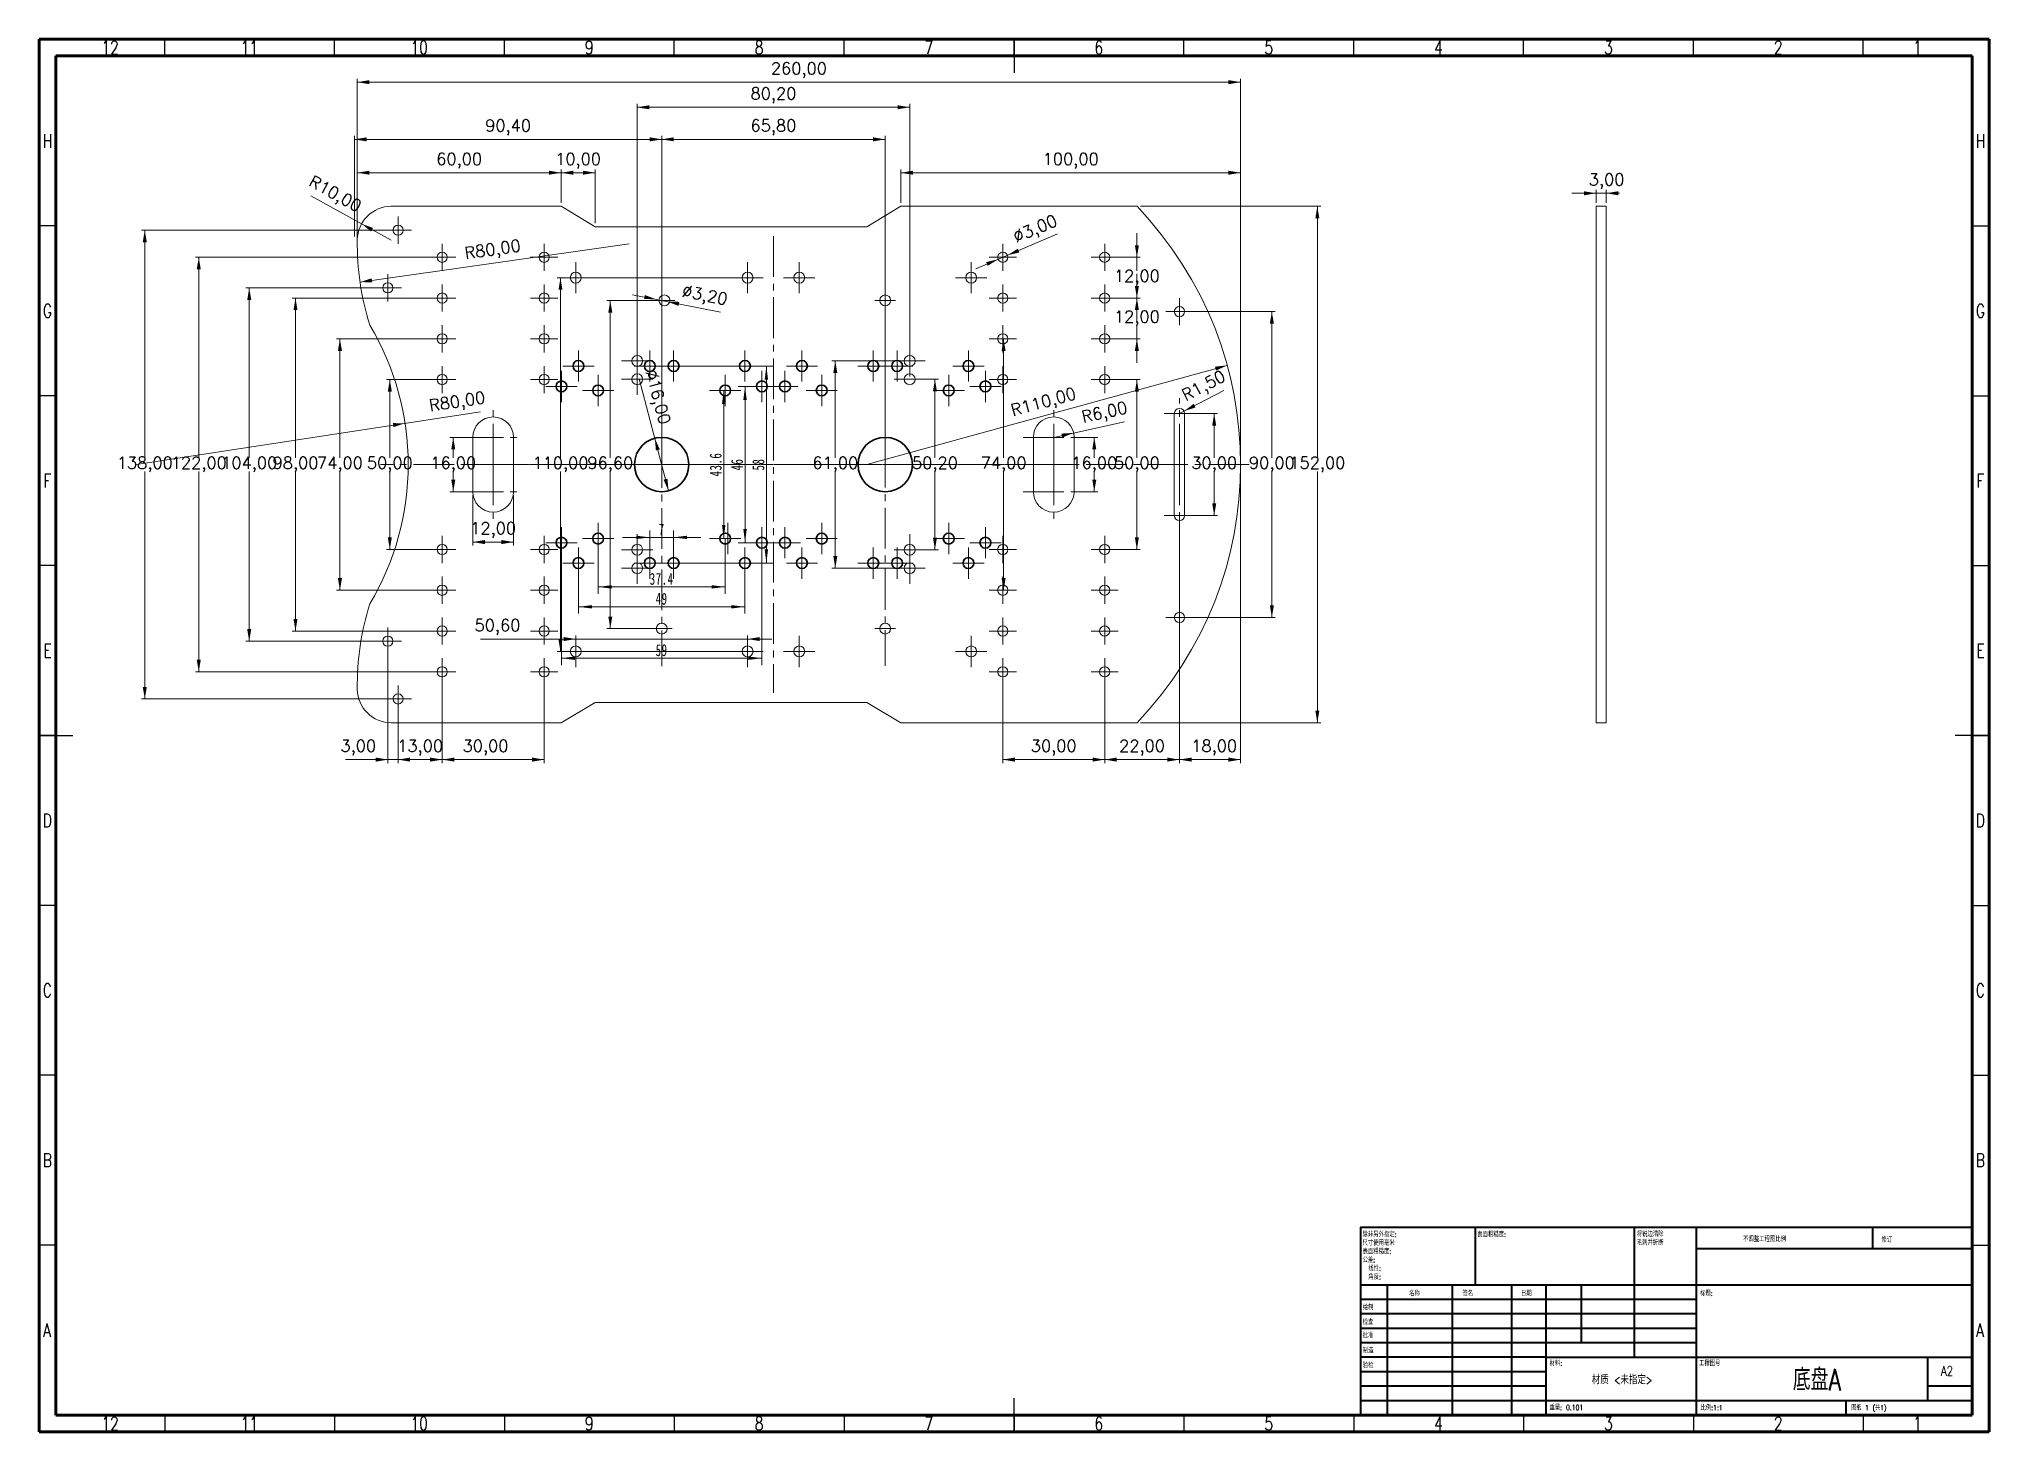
# Model space of a CAD drawing. Header units: millimetres. Extents: x 15 to 589, y 5 to 415.
import ezdxf

# ---------------------------------------------------------------- set-up
doc = ezdxf.new("R2010")
doc.units = ezdxf.units.MM
doc.linetypes.add('点画线', pattern=[18, 12, -2, 2, -2])
doc.layers.get('0').update_dxf_attribs({"lineweight": 18})
for name, color, linetype, lineweight in [('中心线层', 1, '点画线', 18), ('尺寸线层', 3, 'Continuous', 18), ('粗实线层', 7, 'Continuous', 35)]:
    doc.layers.add(name, color=color, linetype=linetype, lineweight=lineweight)
doc.styles.add('SLDTEXTSTYLE0', font='txt.shx', dxfattribs={"width": 0.75, "bigfont": 'gbcbig.shx'})
doc.styles.add('SLDTEXTSTYLE1', font='txt.shx', dxfattribs={"width": 0.75, "bigfont": 'bigfont.shx'})
doc.styles.add('SLDTEXTSTYLE2', font='txt.shx', dxfattribs={"width": 0.694444, "bigfont": 'bigfont.shx'})
doc.styles.get("Standard").update_dxf_attribs({"font": 'txt.shx', "bigfont": 'gbcbig.shx'})
doc.styles.add('标准', font='', dxfattribs={"width": 0.667})
doc.styles.get('标准').set_extended_font_data('宋体')
doc.dimstyles.new('ISO-25', dxfattribs={"dimtxt": 2.5, "dimasz": 2.5, "dimexe": 1.25, "dimexo": 0.625, "dimtad": 1, "dimtxsty": 'Standard', "dimcen": 2.5, "dimdle": 5, "dimadec": 0, "dimazin": 0, "dimtfac": 1, "dimtmove": 0, "dimatfit": 3, "dimfxl": 0, "dimarcsym": 0})
doc.dimstyles.new('标准', dxfattribs={"dimtxt": 3.5, "dimasz": 4, "dimexe": 2, "dimexo": 0, "dimtad": 1, "dimdsep": 46, "dimtxsty": '标准', "dimblk": '_CAXARROW', "dimcen": 0, "dimdle": 8, "dimazin": 2, "dimtfac": 0.707107, "dimtdec": 3, "dimtmove": 2, "dimatfit": 3, "dimfxl": 0, "dimfrac": 2, "dimtolj": 1, "dimarcsym": 0})

msp = doc.modelspace()

# ---------------------------------------------------------------- texts
at = {"color": 7, "linetype": 'Continuous', "lineweight": 0}
for s, insert, char_height, width, attachment_point, style in [('12', (35.92, 414.474), 3.9688, 5.95312, 2, 'SLDTEXTSTYLE0'), ('11', (76.92, 414.474), 3.9688, 4.67746, 2, 'SLDTEXTSTYLE0'), ('10', (126.92, 414.474), 3.9688, 5.95312, 2, 'SLDTEXTSTYLE0'), ('9', (176.96, 414.474), 3.969, 2.97656, 2, 'SLDTEXTSTYLE0'), ('8', (226.96, 414.474), 3.969, 2.97656, 2, 'SLDTEXTSTYLE0'), ('7', (276.96, 414.474), 3.969, 2.97656, 2, 'SLDTEXTSTYLE0'), ('6', (326.96, 414.474), 3.969, 2.97656, 2, 'SLDTEXTSTYLE0'), ('5', (376.96, 414.474), 3.969, 2.55134, 2, 'SLDTEXTSTYLE0'), ('4', (426.96, 414.474), 3.969, 2.97656, 2, 'SLDTEXTSTYLE0'), ('3', (476.96, 414.474), 3.969, 2.55134, 2, 'SLDTEXTSTYLE0'), ('2', (526.96, 414.474), 3.969, 2.97656, 2, 'SLDTEXTSTYLE0'), ('1', (567.96, 414.474), 3.969, 1.70089, 2, 'SLDTEXTSTYLE0'), ('H', (17.49, 386.974), 3.969, 2.97656, 2, 'SLDTEXTSTYLE0'), ('H', (586.49, 386.974), 3.969, 2.97656, 2, 'SLDTEXTSTYLE0'), ('G', (17.487, 336.974), 3.969, 3.40179, 2, 'SLDTEXTSTYLE0'), ('G', (586.487, 336.974), 3.969, 3.40179, 2, 'SLDTEXTSTYLE0'), ('F', (17.458, 286.974), 3.969, 2.55134, 2, 'SLDTEXTSTYLE0'), ('F', (586.458, 286.974), 3.969, 2.55134, 2, 'SLDTEXTSTYLE0'), ('E', (17.508, 236.974), 3.969, 2.55134, 2, 'SLDTEXTSTYLE0'), ('E', (586.508, 236.974), 3.969, 2.55134, 2, 'SLDTEXTSTYLE0'), ('D', (17.453, 186.974), 3.969, 2.97656, 2, 'SLDTEXTSTYLE0'), ('D', (586.453, 186.974), 3.969, 2.97656, 2, 'SLDTEXTSTYLE0'), ('C', (17.459, 136.974), 3.969, 2.97656, 2, 'SLDTEXTSTYLE0'), ('C', (586.459, 136.974), 3.969, 2.97656, 2, 'SLDTEXTSTYLE0'), ('B', (17.471, 86.974), 3.969, 2.97656, 2, 'SLDTEXTSTYLE0'), ('B', (586.471, 86.974), 3.969, 2.97656, 2, 'SLDTEXTSTYLE0'), ('表面粗糙度:', (438.371, 63.919), 1.5, 15.8875, 1, 'SLDTEXTSTYLE1'), ('不调整工程图比例', (516.615, 62.533), 1.5, 25.1625, 1, 'SLDTEXTSTYLE1'), ('修订', (557.328, 62.335), 1.5, 6.1125, 1, 'SLDTEXTSTYLE1'), ('名称', (418.322, 46.501), 1.5, 6.075, 1, 'SLDTEXTSTYLE1'), ('签名', (434.034, 46.562), 1.5, 5.8625, 1, 'SLDTEXTSTYLE1'), ('日期', (451.215, 46.576), 1.5, 5.5125, 1, 'SLDTEXTSTYLE1'), ('标题:', (503.956, 46.576), 1.5, 6.2625, 1, 'SLDTEXTSTYLE1'), ('绘制', (404.685, 42.43), 1.5, 5.9625, 1, 'SLDTEXTSTYLE1'), ('A', (17.34, 36.974), 3.969, 3.40179, 2, 'SLDTEXTSTYLE0'), ('检查', (404.624, 38.154), 1.5, 6.1125, 1, 'SLDTEXTSTYLE1'), ('A', (586.34, 36.974), 3.969, 3.40179, 2, 'SLDTEXTSTYLE0'), ('批准', (404.622, 34.177), 1.5, 6.1375, 1, 'SLDTEXTSTYLE1'), ('制造', (404.682, 29.734), 1.5, 6.1375, 1, 'SLDTEXTSTYLE1'), ('验检', (404.677, 25.35), 1.5, 6.15, 1, 'SLDTEXTSTYLE1'), ('材料:', (459.646, 25.986), 1.5, 6.275, 1, 'SLDTEXTSTYLE1'), ('工程图号', (503.629, 25.986), 1.5, 12.4375, 1, 'SLDTEXTSTYLE1'), ('底盘A', (538.347, 23.607), 6.35, 32.05994, 2, 'SLDTEXTSTYLE1'), ('A2', (574.871, 24.406), 2.9104, 5.61295, 1, 'SLDTEXTSTYLE0'), ('材质 <未指定>', (480.966, 21.486), 2.3813, 31.32478, 2, 'SLDTEXTSTYLE1'), ('重量: 0.101', (459.618, 12.949), 1.4986, 13.64261, 1, 'SLDTEXTSTYLE1'), ('比例:1:1', (504.074, 12.9), 1.5, 8.65714, 1, 'SLDTEXTSTYLE1'), ('图纸 1 (共1)', (548.478, 12.9), 1.5, 14.28737, 1, 'SLDTEXTSTYLE2'), ('12', (35.92, 9.474), 3.9688, 5.95312, 2, 'SLDTEXTSTYLE0'), ('11', (76.92, 9.474), 3.9688, 4.67746, 2, 'SLDTEXTSTYLE0'), ('10', (126.92, 9.474), 3.9688, 5.95312, 2, 'SLDTEXTSTYLE0'), ('9', (176.96, 9.474), 3.969, 2.97656, 2, 'SLDTEXTSTYLE0'), ('8', (226.96, 9.474), 3.969, 2.97656, 2, 'SLDTEXTSTYLE0'), ('7', (276.96, 9.474), 3.969, 2.97656, 2, 'SLDTEXTSTYLE0'), ('6', (326.96, 9.474), 3.969, 2.97656, 2, 'SLDTEXTSTYLE0'), ('5', (376.96, 9.474), 3.969, 2.55134, 2, 'SLDTEXTSTYLE0'), ('4', (426.96, 9.474), 3.969, 2.97656, 2, 'SLDTEXTSTYLE0'), ('3', (476.96, 9.474), 3.969, 2.55134, 2, 'SLDTEXTSTYLE0'), ('2', (526.96, 9.474), 3.969, 2.97656, 2, 'SLDTEXTSTYLE0'), ('1', (567.96, 9.474), 3.969, 1.70089, 2, 'SLDTEXTSTYLE0')]:
    msp.add_mtext(s, dxfattribs=dict(at, insert=insert, char_height=char_height, width=width, attachment_point=attachment_point, style=style))

# ---------------------------------------------------------------- blocks, each defined once
blk = doc.blocks.new('SW_NOTE_0')
at = {"color": 0, "linetype": 'Continuous', "lineweight": 0, "char_height": 1.5, "attachment_point": 1, "style": 'SLDTEXTSTYLE1'}
for s, insert, width in [('除非另外指定:', (0, 1.93), 18.8875), ('表面粗糙度:', (0, -3.07), 15.8875), ('尺寸使用毫米', (0, -0.57), 18.95), ('公差:', (0, -5.57), 6.175), ('角度:', (1.69, -10.57), 6.225), ('线性:', (1.69, -8.07), 6.2375)]:
    blk.add_mtext(s, dxfattribs=dict(at, insert=insert, width=width))
blk = doc.blocks.new('SW_NOTE_1')
at = {"color": 0, "linetype": 'Continuous', "lineweight": 0, "char_height": 1.5, "attachment_point": 1, "style": 'SLDTEXTSTYLE1'}
for s, insert, width in [('将锐边清除', (0, 1.93), 15.7375), ('毛刺并折断', (0, -0.57), 15.725)]:
    blk.add_mtext(s, dxfattribs=dict(at, insert=insert, width=width))
blk = doc.blocks.new('SW_CENTERMARKSYMBOL_0')
at = {"color": 0, "linetype": 'Continuous', "lineweight": 0}
for p, q in [((-2.5, 0), (-4, 0)), ((0, 0), (-2.5, 0)), ((0, 2.5), (0, 4)), ((0, 0), (0, 2.5)), ((0, 0), (0, -2.5)), ((0, 0), (2.5, 0)), ((2.5, 0), (4, 0)), ((0, -2.5), (0, -4))]:
    blk.add_line(p, q, dxfattribs=at)
blk = doc.blocks.new('SW_CENTERMARKSYMBOL_1')
at = {"color": 0, "linetype": 'Continuous', "lineweight": 0}
for p, q in [((-2.5, 0), (-4, 0)), ((0, 0), (-2.5, 0)), ((0, 2.5), (0, 4)), ((0, 0), (0, 2.5)), ((0, 0), (0, -2.5)), ((0, 0), (2.5, 0)), ((2.5, 0), (4, 0)), ((0, -2.5), (0, -4))]:
    blk.add_line(p, q, dxfattribs=at)
blk = doc.blocks.new('SW_CENTERMARKSYMBOL_2')
at = {"color": 0, "linetype": 'Continuous', "lineweight": 0}
for p, q in [((-2.5, 0), (-4, 0)), ((0, 0), (-2.5, 0)), ((0, 2.5), (0, 4)), ((0, 0), (0, 2.5)), ((0, 0), (0, -2.5)), ((0, 0), (2.5, 0)), ((2.5, 0), (4, 0)), ((0, -2.5), (0, -4))]:
    blk.add_line(p, q, dxfattribs=at)
blk = doc.blocks.new('SW_CENTERMARKSYMBOL_3')
at = {"color": 0, "linetype": 'Continuous', "lineweight": 0}
for p, q in [((-2.5, 0), (-4, 0)), ((0, 0), (-2.5, 0)), ((0, 2.5), (0, 4)), ((0, 0), (0, 2.5)), ((0, 0), (0, -2.5)), ((0, 0), (2.5, 0)), ((2.5, 0), (4, 0)), ((0, -2.5), (0, -4))]:
    blk.add_line(p, q, dxfattribs=at)
blk = doc.blocks.new('SW_CENTERMARKSYMBOL_4')
at = {"color": 0, "linetype": 'Continuous', "lineweight": 0}
for p, q in [((-2.5, 0), (-4, 0)), ((0, 0), (-2.5, 0)), ((0, 2.5), (0, 4)), ((0, 0), (0, 2.5)), ((0, 0), (0, -2.5)), ((0, 0), (2.5, 0)), ((2.5, 0), (4, 0)), ((0, -2.5), (0, -4))]:
    blk.add_line(p, q, dxfattribs=at)
blk = doc.blocks.new('SW_CENTERMARKSYMBOL_5')
at = {"color": 0, "linetype": 'Continuous', "lineweight": 0}
for p, q in [((-2.5, 0), (-4, 0)), ((0, 0), (-2.5, 0)), ((0, 2.5), (0, 4)), ((0, 0), (0, 2.5)), ((0, 0), (0, -2.5)), ((0, 0), (2.5, 0)), ((2.5, 0), (4, 0)), ((0, -2.5), (0, -4))]:
    blk.add_line(p, q, dxfattribs=at)
blk = doc.blocks.new('SW_CENTERMARKSYMBOL_6')
at = {"color": 0, "linetype": 'Continuous', "lineweight": 0}
for p, q in [((-2.5, 0), (-4, 0)), ((0, 0), (-2.5, 0)), ((0, 2.5), (0, 4)), ((0, 0), (0, 2.5)), ((0, 0), (0, -2.5)), ((0, 0), (2.5, 0)), ((2.5, 0), (4, 0)), ((0, -2.5), (0, -4))]:
    blk.add_line(p, q, dxfattribs=at)
blk = doc.blocks.new('SW_CENTERMARKSYMBOL_7')
at = {"color": 0, "linetype": 'Continuous', "lineweight": 0}
for p, q in [((-2.5, 0), (-4, 0)), ((0, 0), (-2.5, 0)), ((0, 2.5), (0, 4)), ((0, 0), (0, 2.5)), ((0, 0), (0, -2.5)), ((0, 0), (2.5, 0)), ((2.5, 0), (4, 0)), ((0, -2.5), (0, -4))]:
    blk.add_line(p, q, dxfattribs=at)
blk = doc.blocks.new('SW_CENTERMARKSYMBOL_8')
at = {"color": 0, "linetype": 'Continuous', "lineweight": 0}
for p, q in [((-2.5, 0), (-4, 0)), ((0, 0), (-2.5, 0)), ((0, 2.5), (0, 4)), ((0, 0), (0, 2.5)), ((0, 0), (0, -2.5)), ((0, 0), (2.5, 0)), ((2.5, 0), (4, 0)), ((0, -2.5), (0, -4))]:
    blk.add_line(p, q, dxfattribs=at)
blk = doc.blocks.new('SW_CENTERMARKSYMBOL_9')
at = {"color": 0, "linetype": 'Continuous', "lineweight": 0}
for p, q in [((-2.5, 0), (-4, 0)), ((0, 0), (-2.5, 0)), ((0, 2.5), (0, 4)), ((0, 0), (0, 2.5)), ((0, 0), (0, -2.5)), ((0, 0), (2.5, 0)), ((2.5, 0), (4, 0)), ((0, -2.5), (0, -4))]:
    blk.add_line(p, q, dxfattribs=at)
blk = doc.blocks.new('SW_CENTERMARKSYMBOL_10')
at = {"color": 0, "linetype": 'Continuous', "lineweight": 0}
for p, q in [((-2.5, 0), (-4, 0)), ((0, 0), (-2.5, 0)), ((0, 2.5), (0, 4)), ((0, 0), (0, 2.5)), ((0, 0), (0, -2.5)), ((0, 0), (2.5, 0)), ((2.5, 0), (4, 0)), ((0, -2.5), (0, -4))]:
    blk.add_line(p, q, dxfattribs=at)
blk = doc.blocks.new('SW_CENTERMARKSYMBOL_11')
at = {"color": 0, "linetype": 'Continuous', "lineweight": 0}
for p, q in [((-2.5, 0), (-4, 0)), ((0, 0), (-2.5, 0)), ((0, 2.5), (0, 4)), ((0, 0), (0, 2.5)), ((0, 0), (0, -2.5)), ((0, 0), (2.5, 0)), ((2.5, 0), (4, 0)), ((0, -2.5), (0, -4))]:
    blk.add_line(p, q, dxfattribs=at)
blk = doc.blocks.new('SW_CENTERMARKSYMBOL_12')
at = {"color": 0, "linetype": 'Continuous', "lineweight": 0}
for p, q in [((-2.5, 0), (-4, 0)), ((0, 0), (-2.5, 0)), ((0, 2.5), (0, 4)), ((0, 0), (0, 2.5)), ((0, 0), (0, -2.5)), ((0, 0), (2.5, 0)), ((2.5, 0), (4, 0)), ((0, -2.5), (0, -4))]:
    blk.add_line(p, q, dxfattribs=at)
blk = doc.blocks.new('SW_CENTERMARKSYMBOL_13')
at = {"color": 0, "linetype": 'Continuous', "lineweight": 0}
for p, q in [((-2.5, 0), (-4, 0)), ((0, 0), (-2.5, 0)), ((0, 2.5), (0, 4)), ((0, 0), (0, 2.5)), ((0, 0), (0, -2.5)), ((0, 0), (2.5, 0)), ((2.5, 0), (4, 0)), ((0, -2.5), (0, -4))]:
    blk.add_line(p, q, dxfattribs=at)
blk = doc.blocks.new('SW_CENTERMARKSYMBOL_14')
at = {"color": 0, "linetype": 'Continuous', "lineweight": 0}
for p, q in [((-2.5, 0), (-4, 0)), ((0, 0), (-2.5, 0)), ((0, 2.5), (0, 4)), ((0, 0), (0, 2.5)), ((0, 0), (0, -2.5)), ((0, 0), (2.5, 0)), ((2.5, 0), (4, 0)), ((0, -2.5), (0, -4))]:
    blk.add_line(p, q, dxfattribs=at)
blk = doc.blocks.new('SW_CENTERMARKSYMBOL_15')
at = {"color": 0, "linetype": 'Continuous', "lineweight": 0}
for p, q in [((-2.5, 0), (-4, 0)), ((0, 0), (-2.5, 0)), ((0, 2.5), (0, 4)), ((0, 0), (0, 2.5)), ((0, 0), (0, -2.5)), ((0, 0), (2.5, 0)), ((2.5, 0), (4, 0)), ((0, -2.5), (0, -4))]:
    blk.add_line(p, q, dxfattribs=at)
blk = doc.blocks.new('SW_CENTERMARKSYMBOL_16')
at = {"color": 0, "linetype": 'Continuous', "lineweight": 0}
for p, q in [((-2.5, 0), (-4, 0)), ((0, 0), (-2.5, 0)), ((0, 2.5), (0, 4)), ((0, 0), (0, 2.5)), ((0, 0), (0, -2.5)), ((0, 0), (2.5, 0)), ((2.5, 0), (4, 0)), ((0, -2.5), (0, -4))]:
    blk.add_line(p, q, dxfattribs=at)
blk = doc.blocks.new('SW_CENTERMARKSYMBOL_17')
at = {"color": 0, "linetype": 'Continuous', "lineweight": 0}
for p, q in [((-2.5, 0), (-4, 0)), ((0, 0), (-2.5, 0)), ((0, 2.5), (0, 4)), ((0, 0), (0, 2.5)), ((0, 0), (0, -2.5)), ((0, 0), (2.5, 0)), ((2.5, 0), (4, 0)), ((0, -2.5), (0, -4))]:
    blk.add_line(p, q, dxfattribs=at)
blk = doc.blocks.new('SW_CENTERMARKSYMBOL_18')
at = {"color": 0, "linetype": 'Continuous', "lineweight": 0}
for p, q in [((-2.5, 0), (-4, 0)), ((0, 0), (-2.5, 0)), ((0, 2.5), (0, 4)), ((0, 0), (0, 2.5)), ((0, 0), (0, -2.5)), ((0, 0), (2.5, 0)), ((2.5, 0), (4, 0)), ((0, -2.5), (0, -4))]:
    blk.add_line(p, q, dxfattribs=at)
blk = doc.blocks.new('SW_CENTERMARKSYMBOL_19')
at = {"color": 0, "linetype": 'Continuous', "lineweight": 0}
for p, q in [((-2.5, 0), (-4, 0)), ((0, 0), (-2.5, 0)), ((0, 2.5), (0, 4)), ((0, 0), (0, 2.5)), ((0, 0), (0, -2.5)), ((0, 0), (2.5, 0)), ((2.5, 0), (4, 0)), ((0, -2.5), (0, -4))]:
    blk.add_line(p, q, dxfattribs=at)
blk = doc.blocks.new('SW_CENTERMARKSYMBOL_20')
at = {"color": 0, "linetype": 'Continuous', "lineweight": 0}
for p, q in [((-2.5, 0), (-4, 0)), ((0, 0), (-2.5, 0)), ((0, 2.5), (0, 4)), ((0, 0), (0, 2.5)), ((0, 0), (0, -2.5)), ((0, 0), (2.5, 0)), ((2.5, 0), (4, 0)), ((0, -2.5), (0, -4))]:
    blk.add_line(p, q, dxfattribs=at)
blk = doc.blocks.new('SW_CENTERMARKSYMBOL_21')
at = {"color": 0, "linetype": 'Continuous', "lineweight": 0}
for p, q in [((-2.5, 0), (-4, 0)), ((0, 0), (-2.5, 0)), ((0, 2.5), (0, 4)), ((0, 0), (0, 2.5)), ((0, 0), (0, -2.5)), ((0, 0), (2.5, 0)), ((2.5, 0), (4, 0)), ((0, -2.5), (0, -4))]:
    blk.add_line(p, q, dxfattribs=at)
blk = doc.blocks.new('SW_CENTERMARKSYMBOL_22')
at = {"color": 0, "linetype": 'Continuous', "lineweight": 0}
for p, q in [((-2.5, 0), (-4, 0)), ((0, 0), (-2.5, 0)), ((0, 2.5), (0, 4)), ((0, 0), (0, 2.5)), ((0, 0), (0, -2.5)), ((0, 0), (2.5, 0)), ((2.5, 0), (4, 0)), ((0, -2.5), (0, -4))]:
    blk.add_line(p, q, dxfattribs=at)
blk = doc.blocks.new('SW_CENTERMARKSYMBOL_23')
at = {"color": 0, "linetype": 'Continuous', "lineweight": 0}
for p, q in [((-2.5, 0), (-4, 0)), ((0, 0), (-2.5, 0)), ((0, 2.5), (0, 4)), ((0, 0), (0, 2.5)), ((0, 0), (0, -2.5)), ((0, 0), (2.5, 0)), ((2.5, 0), (4, 0)), ((0, -2.5), (0, -4))]:
    blk.add_line(p, q, dxfattribs=at)
blk = doc.blocks.new('SW_CENTERMARKSYMBOL_24')
at = {"color": 0, "linetype": 'Continuous', "lineweight": 0}
for p, q in [((-2.5, 0), (-4, 0)), ((0, 0), (-2.5, 0)), ((0, 2.5), (0, 4)), ((0, 0), (0, 2.5)), ((0, 0), (0, -2.5)), ((0, 0), (2.5, 0)), ((2.5, 0), (4, 0)), ((0, -2.5), (0, -4))]:
    blk.add_line(p, q, dxfattribs=at)
blk = doc.blocks.new('SW_CENTERMARKSYMBOL_25')
at = {"color": 0, "linetype": 'Continuous', "lineweight": 0}
for p, q in [((-2.5, 0), (-4, 0)), ((0, 0), (-2.5, 0)), ((0, 2.5), (0, 4)), ((0, 0), (0, 2.5)), ((0, 0), (0, -2.5)), ((0, 0), (2.5, 0)), ((2.5, 0), (4, 0)), ((0, -2.5), (0, -4))]:
    blk.add_line(p, q, dxfattribs=at)
blk = doc.blocks.new('SW_CENTERMARKSYMBOL_26')
at = {"color": 0, "linetype": 'Continuous', "lineweight": 0}
for p, q in [((-2.5, 0), (-4, 0)), ((0, 0), (-2.5, 0)), ((0, 2.5), (0, 4)), ((0, 0), (0, 2.5)), ((0, 0), (0, -2.5)), ((0, 0), (2.5, 0)), ((2.5, 0), (4, 0)), ((0, -2.5), (0, -4))]:
    blk.add_line(p, q, dxfattribs=at)
blk = doc.blocks.new('SW_CENTERMARKSYMBOL_27')
at = {"color": 0, "linetype": 'Continuous', "lineweight": 0}
for p, q in [((-2.5, 0), (-4, 0)), ((0, 0), (-2.5, 0)), ((0, 2.5), (0, 4)), ((0, 0), (0, 2.5)), ((0, 0), (0, -2.5)), ((0, 0), (2.5, 0)), ((2.5, 0), (4, 0)), ((0, -2.5), (0, -4))]:
    blk.add_line(p, q, dxfattribs=at)
blk = doc.blocks.new('SW_CENTERMARKSYMBOL_28')
at = {"color": 0, "linetype": 'Continuous', "lineweight": 0}
for p, q in [((-2.5, 0), (-4, 0)), ((0, 0), (-2.5, 0)), ((0, 2.5), (0, 4)), ((0, 0), (0, 2.5)), ((0, 0), (0, -2.5)), ((0, 0), (2.5, 0)), ((2.5, 0), (4, 0)), ((0, -2.5), (0, -4))]:
    blk.add_line(p, q, dxfattribs=at)
blk = doc.blocks.new('SW_CENTERMARKSYMBOL_30')
at = {"color": 0, "linetype": 'Continuous', "lineweight": 0}
for p, q in [((-2.5, 0), (-4, 0)), ((0, 0), (-2.5, 0)), ((0, 2.5), (0, 4)), ((0, 0), (0, 2.5)), ((0, 0), (0, -2.5)), ((0, 0), (2.5, 0)), ((2.5, 0), (4, 0)), ((0, -2.5), (0, -4))]:
    blk.add_line(p, q, dxfattribs=at)
blk = doc.blocks.new('SW_CENTERMARKSYMBOL_31')
at = {"color": 0, "linetype": 'Continuous', "lineweight": 0}
for p, q in [((-2.5, 0), (-4, 0)), ((0, 0), (-2.5, 0)), ((0, 2.5), (0, 4)), ((0, 0), (0, 2.5)), ((0, 0), (0, -2.5)), ((0, 0), (2.5, 0)), ((2.5, 0), (4, 0)), ((0, -2.5), (0, -4))]:
    blk.add_line(p, q, dxfattribs=at)
blk = doc.blocks.new('SW_CENTERMARKSYMBOL_32')
at = {"color": 0, "linetype": 'Continuous', "lineweight": 0}
for p, q in [((-2.5, 0), (-4, 0)), ((0, 0), (-2.5, 0)), ((0, 2.5), (0, 4)), ((0, 0), (0, 2.5)), ((0, 0), (0, -2.5)), ((0, 0), (2.5, 0)), ((2.5, 0), (4, 0)), ((0, -2.5), (0, -4))]:
    blk.add_line(p, q, dxfattribs=at)
blk = doc.blocks.new('SW_CENTERMARKSYMBOL_33')
at = {"color": 0, "linetype": 'Continuous', "lineweight": 0}
for p, q in [((-2.5, 0), (-4, 0)), ((0, 0), (-2.5, 0)), ((0, 2.5), (0, 4)), ((0, 0), (0, 2.5)), ((0, 0), (0, -2.5)), ((0, 0), (2.5, 0)), ((2.5, 0), (4, 0)), ((0, -2.5), (0, -4))]:
    blk.add_line(p, q, dxfattribs=at)
blk = doc.blocks.new('SW_CENTERMARKSYMBOL_34')
at = {"color": 0, "linetype": 'Continuous', "lineweight": 0}
for p, q in [((-2.5, 0), (-4, 0)), ((0, 0), (-2.5, 0)), ((0, 2.5), (0, 4)), ((0, 0), (0, 2.5)), ((0, 0), (0, -2.5)), ((0, 0), (2.5, 0)), ((2.5, 0), (4, 0)), ((0, -2.5), (0, -4))]:
    blk.add_line(p, q, dxfattribs=at)
blk = doc.blocks.new('SW_CENTERMARKSYMBOL_35')
at = {"color": 0, "linetype": 'Continuous', "lineweight": 0}
for p, q in [((-2.5, 0), (-4, 0)), ((0, 0), (-2.5, 0)), ((0, 2.5), (0, 4)), ((0, 0), (0, 2.5)), ((0, 0), (0, -2.5)), ((0, 0), (2.5, 0)), ((2.5, 0), (4, 0)), ((0, -2.5), (0, -4))]:
    blk.add_line(p, q, dxfattribs=at)
blk = doc.blocks.new('SW_CENTERMARKSYMBOL_36')
at = {"color": 0, "linetype": 'Continuous', "lineweight": 0}
for p, q in [((-2.5, 0), (-4, 0)), ((0, 0), (-2.5, 0)), ((0, 2.5), (0, 4)), ((0, 0), (0, 2.5)), ((0, 0), (0, -2.5)), ((0, 0), (2.5, 0)), ((2.5, 0), (4, 0)), ((0, -2.5), (0, -4))]:
    blk.add_line(p, q, dxfattribs=at)
blk = doc.blocks.new('SW_CENTERMARKSYMBOL_37')
at = {"color": 0, "linetype": 'Continuous', "lineweight": 0}
for p, q in [((-2.5, 0), (-4, 0)), ((0, 0), (-2.5, 0)), ((0, 2.5), (0, 4)), ((0, 0), (0, 2.5)), ((0, 0), (0, -2.5)), ((0, 0), (2.5, 0)), ((2.5, 0), (4, 0)), ((0, -2.5), (0, -4))]:
    blk.add_line(p, q, dxfattribs=at)
blk = doc.blocks.new('SW_CENTERMARKSYMBOL_38')
at = {"color": 0, "linetype": 'Continuous', "lineweight": 0}
for p, q in [((-2.5, 0), (-4, 0)), ((0, 0), (-2.5, 0)), ((0, 2.5), (0, 4)), ((0, 0), (0, 2.5)), ((0, 0), (0, -2.5)), ((0, 0), (2.5, 0)), ((2.5, 0), (4, 0)), ((0, -2.5), (0, -4))]:
    blk.add_line(p, q, dxfattribs=at)
blk = doc.blocks.new('*X43')
at = {"layer": '尺寸线层', "linetype": 'Continuous'}
for points in [[(391.29, 365.75), (391.88, 362.2), (390.7, 362.2)], [(391.29, 213.75), (391.88, 217.31), (390.7, 217.31)]]:
    blk.add_hatch(color=0, dxfattribs=at).paths.add_polyline_path(points, flags=0)
at = {"layer": '尺寸线层', "color": 0, "linetype": 'Continuous'}
for p, q in [((339.21, 365.75), (392.29, 365.75)), ((391.29, 291.75), (391.29, 365.75)), ((391.29, 287.75), (391.29, 213.75)), ((339.21, 213.75), (392.29, 213.75))]:
    blk.add_line(p, q, dxfattribs=at)
at = {"layer": '尺寸线层', "color": 0, "insert": (391.29, 289.75), "char_height": 3.5, "width": 23.5, "attachment_point": 5}
blk.add_mtext('152,00', dxfattribs=at)
blk = doc.blocks.new('*X44')
at = {"layer": '尺寸线层', "linetype": 'Continuous'}
for points in [[(377.9, 334.75), (378.5, 331.2), (377.31, 331.2)], [(377.9, 244.75), (378.5, 248.31), (377.31, 248.31)]]:
    blk.add_hatch(color=0, dxfattribs=at).paths.add_polyline_path(points, flags=0)
at = {"layer": '尺寸线层', "color": 0, "linetype": 'Continuous'}
for p, q in [((351.69, 334.75), (378.9, 334.75)), ((377.9, 291.75), (377.9, 334.75)), ((377.9, 287.75), (377.9, 244.75)), ((351.69, 244.75), (378.9, 244.75))]:
    blk.add_line(p, q, dxfattribs=at)
at = {"layer": '尺寸线层', "color": 0, "insert": (377.9, 289.75), "char_height": 3.5, "width": 20.5, "attachment_point": 5}
blk.add_mtext('90,00', dxfattribs=at)
blk = doc.blocks.new('*X45')
at = {"layer": '尺寸线层', "linetype": 'Continuous'}
for points in [[(360.93, 304.75), (361.52, 301.2), (360.34, 301.2)], [(360.93, 274.75), (361.52, 278.31), (360.34, 278.31)]]:
    blk.add_hatch(color=0, dxfattribs=at).paths.add_polyline_path(points, flags=0)
at = {"layer": '尺寸线层', "color": 0, "linetype": 'Continuous'}
for p, q in [((351.69, 304.75), (361.93, 304.75)), ((360.93, 291.75), (360.93, 304.75)), ((360.93, 287.75), (360.93, 274.75)), ((351.69, 274.75), (361.93, 274.75))]:
    blk.add_line(p, q, dxfattribs=at)
at = {"layer": '尺寸线层', "color": 0, "insert": (360.93, 289.75), "char_height": 3.5, "width": 20, "attachment_point": 5}
blk.add_mtext('30,00', dxfattribs=at)
blk = doc.blocks.new('*X46')
at = {"layer": '尺寸线层', "linetype": 'Continuous'}
blk.add_hatch(color=0, dxfattribs=at).paths.add_polyline_path([(364.75, 318.93), (361.48, 317.42), (361.16, 318.56)], flags=0)
at = {"layer": '尺寸线层', "color": 0, "linetype": 'Continuous'}
blk.add_line((364.75, 318.93), (258.69, 289.75), dxfattribs=at)
at = {"layer": '尺寸线层', "color": 0, "linetype": 'Continuous', "insert": (310.79, 307.74), "char_height": 3.5, "width": 27.5, "attachment_point": 5, "rotation": 15.38407}
blk.add_mtext('R110,00', dxfattribs=at)
blk = doc.blocks.new('*X47')
at = {"layer": '尺寸线层', "linetype": 'Continuous'}
for points in [[(325.63, 297.75), (326.23, 294.2), (325.04, 294.2)], [(325.63, 281.75), (326.23, 285.31), (325.04, 285.31)]]:
    blk.add_hatch(color=0, dxfattribs=at).paths.add_polyline_path(points, flags=0)
at = {"layer": '尺寸线层', "color": 0, "linetype": 'Continuous'}
for p, q in [((320.69, 297.75), (326.63, 297.75)), ((325.63, 291.75), (325.63, 297.75)), ((325.63, 287.75), (325.63, 281.75)), ((320.69, 281.75), (326.63, 281.75))]:
    blk.add_line(p, q, dxfattribs=at)
at = {"layer": '尺寸线层', "color": 0, "insert": (325.63, 289.75), "char_height": 3.5, "width": 19, "attachment_point": 5}
blk.add_mtext('16,00', dxfattribs=at)
blk = doc.blocks.new('*X48')
at = {"layer": '尺寸线层', "linetype": 'Continuous'}
for points in [[(338.17, 314.75), (338.76, 311.2), (337.58, 311.2)], [(338.17, 264.75), (338.76, 268.31), (337.58, 268.31)]]:
    blk.add_hatch(color=0, dxfattribs=at).paths.add_polyline_path(points, flags=0)
at = {"layer": '尺寸线层', "color": 0, "linetype": 'Continuous'}
for p, q in [((329.69, 314.75), (339.17, 314.75)), ((338.17, 291.75), (338.17, 314.75)), ((338.17, 287.75), (338.17, 264.75)), ((329.69, 264.75), (339.17, 264.75))]:
    blk.add_line(p, q, dxfattribs=at)
at = {"layer": '尺寸线层', "color": 0, "insert": (338.17, 289.75), "char_height": 3.5, "width": 20, "attachment_point": 5}
blk.add_mtext('50,00', dxfattribs=at)
blk = doc.blocks.new('*X49')
at = {"layer": '尺寸线层', "linetype": 'Continuous'}
for points in [[(298.94, 326.75), (299.53, 323.2), (298.35, 323.2)], [(298.94, 252.75), (299.53, 256.31), (298.35, 256.31)]]:
    blk.add_hatch(color=0, dxfattribs=at).paths.add_polyline_path(points, flags=0)
at = {"layer": '尺寸线层', "color": 0, "linetype": 'Continuous'}
for p, q in [((298.94, 291.75), (298.94, 326.75)), ((299.69, 326.75), (299.94, 326.75)), ((298.94, 287.75), (298.94, 252.75)), ((299.69, 252.75), (299.94, 252.75))]:
    blk.add_line(p, q, dxfattribs=at)
at = {"layer": '尺寸线层', "color": 0, "insert": (298.94, 289.75), "char_height": 3.5, "width": 20.5, "attachment_point": 5}
blk.add_mtext('74,00', dxfattribs=at)
blk = doc.blocks.new('*X50')
at = {"layer": '尺寸线层', "linetype": 'Continuous'}
for points in [[(118.26, 314.75), (118.86, 311.2), (117.67, 311.2)], [(118.26, 264.75), (118.86, 268.31), (117.67, 268.31)]]:
    blk.add_hatch(color=0, dxfattribs=at).paths.add_polyline_path(points, flags=0)
at = {"layer": '尺寸线层', "color": 0, "linetype": 'Continuous'}
for p, q in [((132.69, 314.75), (117.26, 314.75)), ((118.26, 291.75), (118.26, 314.75)), ((118.26, 287.75), (118.26, 264.75)), ((132.69, 264.75), (117.26, 264.75))]:
    blk.add_line(p, q, dxfattribs=at)
at = {"layer": '尺寸线层', "color": 0, "insert": (118.26, 289.75), "char_height": 3.5, "width": 20, "attachment_point": 5}
blk.add_mtext('50,00', dxfattribs=at)
blk = doc.blocks.new('*X51')
at = {"layer": '尺寸线层', "linetype": 'Continuous'}
for points in [[(103.58, 326.75), (104.18, 323.2), (102.99, 323.2)], [(103.58, 252.75), (104.18, 256.31), (102.99, 256.31)]]:
    blk.add_hatch(color=0, dxfattribs=at).paths.add_polyline_path(points, flags=0)
at = {"layer": '尺寸线层', "color": 0, "linetype": 'Continuous'}
for p, q in [((132.69, 326.75), (102.58, 326.75)), ((103.58, 291.75), (103.58, 326.75)), ((103.58, 287.75), (103.58, 252.75)), ((132.69, 252.75), (102.58, 252.75))]:
    blk.add_line(p, q, dxfattribs=at)
at = {"layer": '尺寸线层', "color": 0, "insert": (103.58, 289.75), "char_height": 3.5, "width": 20.5, "attachment_point": 5}
blk.add_mtext('74,00', dxfattribs=at)
blk = doc.blocks.new('*X52')
at = {"layer": '尺寸线层', "linetype": 'Continuous'}
for points in [[(90.51, 338.75), (91.1, 335.2), (89.91, 335.2)], [(90.51, 240.75), (91.1, 244.31), (89.91, 244.31)]]:
    blk.add_hatch(color=0, dxfattribs=at).paths.add_polyline_path(points, flags=0)
at = {"layer": '尺寸线层', "color": 0, "linetype": 'Continuous'}
for p, q in [((132.69, 338.75), (89.51, 338.75)), ((90.51, 291.75), (90.51, 338.75)), ((90.51, 287.75), (90.51, 240.75)), ((132.69, 240.75), (89.51, 240.75))]:
    blk.add_line(p, q, dxfattribs=at)
at = {"layer": '尺寸线层', "color": 0, "insert": (90.51, 289.75), "char_height": 3.5, "width": 20.5, "attachment_point": 5}
blk.add_mtext('98,00', dxfattribs=at)
blk = doc.blocks.new('*X53')
at = {"layer": '尺寸线层', "linetype": 'Continuous'}
for points in [[(62.03, 350.75), (61.43, 347.2), (62.62, 347.2)], [(62.03, 228.75), (61.43, 232.31), (62.62, 232.31)]]:
    blk.add_hatch(color=0, dxfattribs=at).paths.add_polyline_path(points, flags=0)
at = {"layer": '尺寸线层', "color": 0, "linetype": 'Continuous'}
for p, q in [((132.69, 350.75), (61.03, 350.75)), ((62.03, 291.75), (62.03, 350.75)), ((62.03, 287.75), (62.03, 228.75)), ((132.69, 228.75), (61.03, 228.75))]:
    blk.add_line(p, q, dxfattribs=at)
at = {"layer": '尺寸线层', "color": 0, "insert": (62.03, 289.75), "char_height": 3.5, "width": 24, "attachment_point": 5}
blk.add_mtext('122,00', dxfattribs=at)
blk = doc.blocks.new('*X54')
at = {"layer": '尺寸线层', "linetype": 'Continuous'}
for points in [[(46.13, 358.75), (45.54, 355.2), (46.73, 355.2)], [(46.13, 220.75), (45.54, 224.31), (46.73, 224.31)]]:
    blk.add_hatch(color=0, dxfattribs=at).paths.add_polyline_path(points, flags=0)
at = {"layer": '尺寸线层', "color": 0, "linetype": 'Continuous'}
for p, q in [((119.69, 358.75), (45.13, 358.75)), ((46.13, 291.75), (46.13, 358.75)), ((46.13, 287.75), (46.13, 220.75)), ((119.69, 220.75), (45.13, 220.75))]:
    blk.add_line(p, q, dxfattribs=at)
at = {"layer": '尺寸线层', "color": 0, "insert": (46.13, 289.75), "char_height": 3.5, "width": 23.5, "attachment_point": 5}
blk.add_mtext('138,00', dxfattribs=at)
blk = doc.blocks.new('*X55')
at = {"layer": '尺寸线层', "linetype": 'Continuous'}
for points in [[(76.88, 341.75), (77.48, 338.2), (76.29, 338.2)], [(76.88, 237.75), (77.48, 241.31), (76.29, 241.31)]]:
    blk.add_hatch(color=0, dxfattribs=at).paths.add_polyline_path(points, flags=0)
at = {"layer": '尺寸线层', "color": 0, "linetype": 'Continuous'}
for p, q in [((116.69, 341.75), (75.88, 341.75)), ((76.88, 291.75), (76.88, 341.75)), ((76.88, 287.75), (76.88, 237.75)), ((116.69, 237.75), (75.88, 237.75))]:
    blk.add_line(p, q, dxfattribs=at)
at = {"layer": '尺寸线层', "color": 0, "insert": (76.88, 289.75), "char_height": 3.5, "width": 24, "attachment_point": 5}
blk.add_mtext('104,00', dxfattribs=at)
blk = doc.blocks.new('*X56')
at = {"layer": '尺寸线层', "linetype": 'Continuous'}
for points in [[(136.94, 297.75), (137.53, 294.2), (136.35, 294.2)], [(136.94, 281.75), (137.53, 285.31), (136.35, 285.31)]]:
    blk.add_hatch(color=0, dxfattribs=at).paths.add_polyline_path(points, flags=0)
at = {"layer": '尺寸线层', "color": 0, "linetype": 'Continuous'}
for p, q in [((141.69, 297.75), (135.94, 297.75)), ((136.94, 291.75), (136.94, 297.75)), ((136.94, 287.75), (136.94, 281.75)), ((141.69, 281.75), (135.94, 281.75))]:
    blk.add_line(p, q, dxfattribs=at)
at = {"layer": '尺寸线层', "color": 0, "insert": (136.94, 289.75), "char_height": 3.5, "width": 19, "attachment_point": 5}
blk.add_mtext('16,00', dxfattribs=at)
blk = doc.blocks.new('*X57')
at = {"layer": '尺寸线层', "linetype": 'Continuous'}
for points in [[(350.69, 202.9), (354.25, 202.31), (354.25, 203.5)], [(368.69, 202.9), (365.14, 202.31), (365.14, 203.5)]]:
    blk.add_hatch(color=0, dxfattribs=at).paths.add_polyline_path(points, flags=0)
at = {"layer": '尺寸线层', "color": 0, "linetype": 'Continuous'}
for p, q in [((368.69, 288.75), (368.69, 201.9)), ((350.69, 273.75), (350.69, 201.9)), ((368.69, 202.9), (350.69, 202.9))]:
    blk.add_line(p, q, dxfattribs=at)
at = {"layer": '尺寸线层', "color": 0, "insert": (360.93, 206.43), "char_height": 3.5, "width": 19, "attachment_point": 5}
blk.add_mtext('18,00', dxfattribs=at)
blk = doc.blocks.new('*X58')
at = {"layer": '尺寸线层', "linetype": 'Continuous'}
for points in [[(328.69, 202.9), (332.25, 203.5), (332.25, 202.31)], [(350.69, 202.9), (347.14, 203.5), (347.14, 202.31)]]:
    blk.add_hatch(color=0, dxfattribs=at).paths.add_polyline_path(points, flags=0)
at = {"layer": '尺寸线层', "color": 0, "linetype": 'Continuous'}
for p, q in [((350.69, 243.75), (350.69, 201.9)), ((328.69, 227.75), (328.69, 201.9)), ((328.69, 202.9), (350.69, 202.9))]:
    blk.add_line(p, q, dxfattribs=at)
at = {"layer": '尺寸线层', "color": 0, "insert": (339.69, 206.43), "char_height": 3.5, "width": 20.5, "attachment_point": 5}
blk.add_mtext('22,00', dxfattribs=at)
blk = doc.blocks.new('*X59')
at = {"layer": '尺寸线层', "linetype": 'Continuous'}
for points in [[(298.69, 202.9), (302.25, 203.5), (302.25, 202.31)], [(328.69, 202.9), (325.14, 203.5), (325.14, 202.31)]]:
    blk.add_hatch(color=0, dxfattribs=at).paths.add_polyline_path(points, flags=0)
at = {"layer": '尺寸线层', "color": 0, "linetype": 'Continuous'}
for p, q in [((298.69, 227.75), (298.69, 201.9)), ((328.69, 227.75), (328.69, 201.9)), ((298.69, 202.9), (328.69, 202.9))]:
    blk.add_line(p, q, dxfattribs=at)
at = {"layer": '尺寸线层', "color": 0, "insert": (313.69, 206.43), "char_height": 3.5, "width": 20, "attachment_point": 5}
blk.add_mtext('30,00', dxfattribs=at)
blk = doc.blocks.new('*X60')
at = {"layer": '尺寸线层', "linetype": 'Continuous'}
for points in [[(133.69, 202.9), (137.25, 203.5), (137.25, 202.31)], [(163.69, 202.9), (160.14, 203.5), (160.14, 202.31)]]:
    blk.add_hatch(color=0, dxfattribs=at).paths.add_polyline_path(points, flags=0)
at = {"layer": '尺寸线层', "color": 0, "linetype": 'Continuous'}
for p, q in [((133.69, 227.75), (133.69, 201.9)), ((163.69, 227.75), (163.69, 201.9)), ((133.69, 202.9), (163.69, 202.9))]:
    blk.add_line(p, q, dxfattribs=at)
at = {"layer": '尺寸线层', "color": 0, "insert": (146.44, 206.43), "char_height": 3.5, "width": 20, "attachment_point": 5}
blk.add_mtext('30,00', dxfattribs=at)
blk = doc.blocks.new('*X61')
at = {"layer": '尺寸线层', "linetype": 'Continuous'}
for points in [[(120.69, 202.9), (124.25, 203.5), (124.25, 202.31)], [(133.69, 202.9), (130.14, 203.5), (130.14, 202.31)]]:
    blk.add_hatch(color=0, dxfattribs=at).paths.add_polyline_path(points, flags=0)
at = {"layer": '尺寸线层', "color": 0, "linetype": 'Continuous'}
for p, q in [((133.69, 227.75), (133.69, 201.9)), ((120.69, 219.75), (120.69, 201.9)), ((120.69, 202.9), (133.69, 202.9))]:
    blk.add_line(p, q, dxfattribs=at)
at = {"layer": '尺寸线层', "color": 0, "insert": (127.19, 206.43), "char_height": 3.5, "width": 18.5, "attachment_point": 5}
blk.add_mtext('13,00', dxfattribs=at)
blk = doc.blocks.new('*X62')
at = {"layer": '尺寸线层', "linetype": 'Continuous'}
for points in [[(117.69, 202.9), (114.14, 203.5), (114.14, 202.31)], [(120.69, 202.9), (124.25, 203.5), (124.25, 202.31)]]:
    blk.add_hatch(color=0, dxfattribs=at).paths.add_polyline_path(points, flags=0)
at = {"layer": '尺寸线层', "color": 0, "linetype": 'Continuous'}
for p, q in [((117.69, 236.75), (117.69, 201.9)), ((120.69, 219.75), (120.69, 201.9)), ((117.69, 202.9), (105.24, 202.9)), ((117.69, 202.9), (127.8, 202.9))]:
    blk.add_line(p, q, dxfattribs=at)
at = {"layer": '尺寸线层', "color": 0, "insert": (108.99, 206.43), "char_height": 3.5, "width": 15, "attachment_point": 5}
blk.add_mtext('3,00', dxfattribs=at)
blk = doc.blocks.new('*X63')
at = {"layer": '尺寸线层', "linetype": 'Continuous'}
for points in [[(268.69, 375.64), (272.25, 376.23), (272.25, 375.05)], [(368.69, 375.64), (365.14, 376.23), (365.14, 375.05)]]:
    blk.add_hatch(color=0, dxfattribs=at).paths.add_polyline_path(points, flags=0)
at = {"layer": '尺寸线层', "color": 0, "linetype": 'Continuous'}
for p, q in [((268.69, 366.75), (268.69, 376.64)), ((268.69, 375.64), (368.69, 375.64)), ((368.69, 290.75), (368.69, 376.64))]:
    blk.add_line(p, q, dxfattribs=at)
at = {"layer": '尺寸线层', "color": 0, "insert": (318.69, 379.16), "char_height": 3.5, "width": 24, "attachment_point": 5}
blk.add_mtext('100,00', dxfattribs=at)
blk = doc.blocks.new('*X64')
at = {"layer": '尺寸线层', "linetype": 'Continuous'}
for points in [[(168.69, 375.64), (172.25, 375.05), (172.25, 376.23)], [(178.69, 375.64), (175.14, 375.05), (175.14, 376.23)]]:
    blk.add_hatch(color=0, dxfattribs=at).paths.add_polyline_path(points, flags=0)
at = {"layer": '尺寸线层', "color": 0, "linetype": 'Continuous'}
for p, q in [((168.69, 366.75), (168.69, 376.64)), ((178.69, 375.64), (168.69, 375.64)), ((178.69, 360.75), (178.69, 376.64))]:
    blk.add_line(p, q, dxfattribs=at)
at = {"layer": '尺寸线层', "color": 0, "insert": (173.69, 379.16), "char_height": 3.5, "width": 19, "attachment_point": 5}
blk.add_mtext('10,00', dxfattribs=at)
blk = doc.blocks.new('*X65')
at = {"layer": '尺寸线层', "linetype": 'Continuous'}
for points in [[(108.69, 375.64), (112.25, 375.05), (112.25, 376.23)], [(168.69, 375.64), (165.14, 375.05), (165.14, 376.23)]]:
    blk.add_hatch(color=0, dxfattribs=at).paths.add_polyline_path(points, flags=0)
at = {"layer": '尺寸线层', "color": 0, "linetype": 'Continuous'}
for p, q in [((108.69, 355.75), (108.69, 376.64)), ((168.69, 375.64), (108.69, 375.64)), ((168.69, 366.75), (168.69, 376.64))]:
    blk.add_line(p, q, dxfattribs=at)
at = {"layer": '尺寸线层', "color": 0, "insert": (138.69, 379.16), "char_height": 3.5, "width": 20.5, "attachment_point": 5}
blk.add_mtext('60,00', dxfattribs=at)
blk = doc.blocks.new('*X66')
at = {"layer": '尺寸线层', "linetype": 'Continuous'}
for points in [[(108.69, 402.3), (112.25, 401.7), (112.25, 402.89)], [(368.69, 402.3), (365.14, 401.7), (365.14, 402.89)]]:
    blk.add_hatch(color=0, dxfattribs=at).paths.add_polyline_path(points, flags=0)
at = {"layer": '尺寸线层', "color": 0, "linetype": 'Continuous'}
for p, q in [((108.69, 355.75), (108.69, 403.3)), ((368.69, 402.3), (108.69, 402.3)), ((368.69, 290.75), (368.69, 403.3))]:
    blk.add_line(p, q, dxfattribs=at)
at = {"layer": '尺寸线层', "color": 0, "insert": (238.69, 405.82), "char_height": 3.5, "width": 25.5, "attachment_point": 5}
blk.add_mtext('260,00', dxfattribs=at)
blk = doc.blocks.new('*X67')
at = {"layer": '尺寸线层', "linetype": 'Continuous'}
blk.add_hatch(color=0, dxfattribs=at).paths.add_polyline_path([(109.95, 360.59), (113.35, 359.39), (112.77, 358.35)], flags=0)
at = {"layer": '尺寸线层', "color": 0, "linetype": 'Continuous'}
blk.add_line((95.02, 368.85), (118.7, 355.75), dxfattribs=at)
at = {"layer": '尺寸线层', "color": 0, "linetype": 'Continuous', "insert": (101.98, 369.03), "char_height": 3.5, "width": 24, "attachment_point": 5, "rotation": 331.04286}
blk.add_mtext('R10,00', dxfattribs=at)
blk = doc.blocks.new('*X68')
at = {"layer": '尺寸线层', "linetype": 'Continuous'}
blk.add_hatch(color=0, dxfattribs=at).paths.add_polyline_path([(109.49, 343.46), (112.93, 344.55), (113.1, 343.38)], flags=0)
at = {"layer": '尺寸线层', "color": 0, "linetype": 'Continuous'}
blk.add_line((109.49, 343.46), (188.69, 354.75), dxfattribs=at)
at = {"layer": '尺寸线层', "color": 0, "linetype": 'Continuous', "insert": (148.59, 352.6), "char_height": 3.5, "width": 25.5, "attachment_point": 5, "rotation": 8.11247}
blk.add_mtext('R80,00', dxfattribs=at)
blk = doc.blocks.new('*X69')
at = {"layer": '尺寸线层', "linetype": 'Continuous'}
blk.add_hatch(color=0, dxfattribs=at).paths.add_polyline_path([(122.76, 301.9), (119.34, 300.77), (119.16, 301.94)], flags=0)
at = {"layer": '尺寸线层', "color": 0, "linetype": 'Continuous'}
blk.add_line((144.99, 305.31), (43.69, 289.75), dxfattribs=at)
at = {"layer": '尺寸线层', "color": 0, "linetype": 'Continuous', "insert": (138.16, 307.83), "char_height": 3.5, "width": 25.5, "attachment_point": 5, "rotation": 8.7317}
blk.add_mtext('R80,00', dxfattribs=at)
blk = doc.blocks.new('*X70')
at = {"layer": '尺寸线层', "linetype": 'Continuous'}
for points in [[(297.31, 350.17), (294.27, 348.23), (293.81, 349.32)], [(300.07, 351.34), (303.58, 352.19), (303.11, 353.28)]]:
    blk.add_hatch(color=0, dxfattribs=at).paths.add_polyline_path(points, flags=0)
at = {"layer": '尺寸线层', "color": 0, "linetype": 'Continuous'}
blk.add_line((314.84, 357.63), (290.77, 347.38), dxfattribs=at)
at = {"layer": '尺寸线层', "color": 0, "insert": (308.4, 358.72), "char_height": 3.5, "width": 22, "attachment_point": 5, "rotation": 23.06473}
blk.add_mtext('%%C3,00', dxfattribs=at)
blk = doc.blocks.new('*X71')
at = {"layer": '尺寸线层', "linetype": 'Continuous'}
blk.add_hatch(color=0, dxfattribs=at).paths.add_polyline_path([(352.02, 305.45), (355.45, 306.57), (354.9, 307.62)], flags=0)
at = {"layer": '尺寸线层', "color": 0, "linetype": 'Continuous'}
blk.add_line((363.76, 311.58), (350.69, 304.75), dxfattribs=at)
at = {"layer": '尺寸线层', "color": 0, "linetype": 'Continuous', "insert": (358.03, 312.56), "char_height": 3.5, "width": 18.5, "attachment_point": 5, "rotation": 27.58401}
blk.add_mtext('R1,50', dxfattribs=at)
blk = doc.blocks.new('*X72')
at = {"layer": '尺寸线层', "linetype": 'Continuous'}
blk.add_hatch(color=0, dxfattribs=at).paths.add_polyline_path([(319.55, 299.05), (316.21, 297.7), (315.95, 298.86)], flags=0)
at = {"layer": '尺寸线层', "color": 0, "linetype": 'Continuous'}
blk.add_line((334.49, 302.36), (313.69, 297.75), dxfattribs=at)
at = {"layer": '尺寸线层', "color": 0, "linetype": 'Continuous', "insert": (328.73, 304.69), "char_height": 3.5, "width": 20.5, "attachment_point": 5, "rotation": 12.49403}
blk.add_mtext('R6,00', dxfattribs=at)
blk = doc.blocks.new('*X73')
at = {"layer": '尺寸线层', "linetype": 'Continuous'}
for points in [[(473.32, 369.6), (469.76, 370.19), (469.76, 369)], [(476.32, 369.6), (479.87, 370.19), (479.87, 369)]]:
    blk.add_hatch(color=0, dxfattribs=at).paths.add_polyline_path(points, flags=0)
at = {"layer": '尺寸线层', "color": 0, "linetype": 'Continuous'}
for p, q in [((466.21, 369.6), (476.32, 369.6)), ((473.32, 366.75), (473.32, 370.6)), ((476.32, 366.75), (476.32, 370.6)), ((476.32, 369.6), (480.19, 369.6))]:
    blk.add_line(p, q, dxfattribs=at)
at = {"layer": '尺寸线层', "color": 0, "insert": (476.44, 373.12), "char_height": 3.5, "width": 15, "attachment_point": 5}
blk.add_mtext('3,00', dxfattribs=at)
blk = doc.blocks.new('*X74')
at = {"layer": '尺寸线层', "linetype": 'Continuous'}
for points in [[(142.69, 266.94), (146.25, 267.53), (146.25, 266.34)], [(154.69, 266.94), (151.14, 267.53), (151.14, 266.34)]]:
    blk.add_hatch(color=0, dxfattribs=at).paths.add_polyline_path(points, flags=0)
at = {"layer": '尺寸线层', "color": 0, "linetype": 'Continuous'}
for p, q in [((142.69, 280.75), (142.69, 265.94)), ((154.69, 280.75), (154.69, 265.94)), ((142.69, 266.94), (154.69, 266.94))]:
    blk.add_line(p, q, dxfattribs=at)
at = {"layer": '尺寸线层', "color": 0, "insert": (148.69, 270.46), "char_height": 3.5, "width": 19, "attachment_point": 5}
blk.add_mtext('12,00', dxfattribs=at)
blk = doc.blocks.new('*X75')
at = {"layer": '尺寸线层', "linetype": 'Continuous'}
for points in [[(338.17, 338.75), (338.76, 342.31), (337.58, 342.31)], [(338.17, 326.75), (338.76, 323.2), (337.58, 323.2)]]:
    blk.add_hatch(color=0, dxfattribs=at).paths.add_polyline_path(points, flags=0)
at = {"layer": '尺寸线层', "color": 0, "linetype": 'Continuous'}
for p, q in [((338.17, 334.75), (338.17, 345.86)), ((329.69, 338.75), (339.17, 338.75)), ((338.17, 330.75), (338.17, 319.64)), ((329.69, 326.75), (339.17, 326.75))]:
    blk.add_line(p, q, dxfattribs=at)
at = {"layer": '尺寸线层', "color": 0, "insert": (338.17, 332.75), "char_height": 3.5, "width": 19, "attachment_point": 5}
blk.add_mtext('12,00', dxfattribs=at)
blk = doc.blocks.new('*X76')
at = {"layer": '尺寸线层', "linetype": 'Continuous'}
for points in [[(338.17, 350.75), (338.76, 354.31), (337.58, 354.31)], [(338.17, 338.75), (338.76, 335.2), (337.58, 335.2)]]:
    blk.add_hatch(color=0, dxfattribs=at).paths.add_polyline_path(points, flags=0)
at = {"layer": '尺寸线层', "color": 0, "linetype": 'Continuous'}
for p, q in [((338.17, 346.75), (338.17, 357.86)), ((329.69, 350.75), (339.17, 350.75)), ((329.69, 338.75), (339.17, 338.75)), ((338.17, 342.75), (338.17, 331.64))]:
    blk.add_line(p, q, dxfattribs=at)
at = {"layer": '尺寸线层', "color": 0, "insert": (338.17, 344.75), "char_height": 3.5, "width": 19, "attachment_point": 5}
blk.add_mtext('12,00', dxfattribs=at)
blk = doc.blocks.new('*X77')
at = {"layer": '尺寸线层'}
for points in [[(173.79, 247.88), (177.79, 248.38), (177.79, 247.38)], [(222.79, 247.88), (218.79, 248.38), (218.79, 247.38)]]:
    blk.add_hatch(color=0, dxfattribs=at).paths.add_polyline_path(points, flags=0)
at = {"layer": '尺寸线层', "color": 0}
for p, q in [((173.79, 260.75), (173.79, 245.88)), ((222.79, 260.75), (222.79, 245.88)), ((173.79, 247.88), (222.79, 247.88))]:
    blk.add_line(p, q, dxfattribs=at)
at = {"layer": '尺寸线层', "color": 0, "insert": (198.29, 250.22), "char_height": 3.5, "width": 7, "attachment_point": 5, "line_spacing_factor": 1.15057, "style": '标准'}
blk.add_mtext('\\T1.1;49', dxfattribs=at)
blk = doc.blocks.new('_CAXARROW')
blk.add_hatch(color=0).paths.add_polyline_path([(0, 0), (-1, 0.125), (-1, -0.125)], flags=0)
blk = doc.blocks.new('*X78')
at = {"layer": '尺寸线层'}
for points in [[(229.11, 318.75), (228.61, 314.75), (229.61, 314.75)], [(229.11, 260.75), (228.61, 264.75), (229.61, 264.75)]]:
    blk.add_hatch(color=0, dxfattribs=at).paths.add_polyline_path(points, flags=0)
at = {"layer": '尺寸线层', "color": 0}
for p, q in [((201.79, 318.75), (231.11, 318.75)), ((229.11, 260.75), (229.11, 318.75)), ((201.79, 260.75), (231.11, 260.75))]:
    blk.add_line(p, q, dxfattribs=at)
at = {"layer": '尺寸线层', "color": 0, "insert": (226.77, 289.75), "char_height": 3.5, "width": 7, "attachment_point": 5, "rotation": 90, "line_spacing_factor": 1.15057, "style": '标准'}
blk.add_mtext('\\T1.1;58', dxfattribs=at)
blk = doc.blocks.new('*X79')
at = {"layer": '尺寸线层'}
for points in [[(222.83, 312.75), (222.33, 308.75), (223.33, 308.75)], [(222.83, 266.75), (222.33, 270.75), (223.33, 270.75)]]:
    blk.add_hatch(color=0, dxfattribs=at).paths.add_polyline_path(points, flags=0)
at = {"layer": '尺寸线层', "color": 0}
for p, q in [((227.79, 312.75), (220.83, 312.75)), ((222.83, 266.75), (222.83, 312.75)), ((227.79, 266.75), (220.83, 266.75))]:
    blk.add_line(p, q, dxfattribs=at)
at = {"layer": '尺寸线层', "color": 0, "insert": (220.49, 289.75), "char_height": 3.5, "width": 7, "attachment_point": 5, "rotation": 90, "line_spacing_factor": 1.15057, "style": '标准'}
blk.add_mtext('\\T1.1;46', dxfattribs=at)
blk = doc.blocks.new('*X80')
at = {"layer": '尺寸线层'}
for points in [[(216.55, 311.55), (216.05, 307.55), (217.05, 307.55)], [(216.55, 267.95), (216.05, 271.95), (217.05, 271.95)]]:
    blk.add_hatch(color=0, dxfattribs=at).paths.add_polyline_path(points, flags=0)
at = {"layer": '尺寸线层', "color": 0}
for p, q in [((216.99, 311.55), (214.55, 311.55)), ((216.55, 267.95), (216.55, 311.55)), ((216.99, 267.95), (214.55, 267.95))]:
    blk.add_line(p, q, dxfattribs=at)
at = {"layer": '尺寸线层', "color": 0, "insert": (214.2, 289.75), "char_height": 3.5, "width": 13.6802, "attachment_point": 5, "rotation": 90, "line_spacing_factor": 1.15057, "style": '标准'}
blk.add_mtext('\\T1.1;43.6', dxfattribs=at)
blk = doc.blocks.new('*X81')
at = {"layer": '尺寸线层'}
for points in [[(168.79, 232.75), (172.79, 233.25), (172.79, 232.25)], [(227.79, 232.75), (223.79, 233.25), (223.79, 232.25)]]:
    blk.add_hatch(color=0, dxfattribs=at).paths.add_polyline_path(points, flags=0)
at = {"layer": '尺寸线层', "color": 0}
for p, q in [((168.79, 266.75), (168.79, 230.75)), ((227.79, 266.75), (227.79, 230.75)), ((168.79, 232.75), (227.79, 232.75))]:
    blk.add_line(p, q, dxfattribs=at)
at = {"layer": '尺寸线层', "color": 0, "insert": (198.29, 235.1), "char_height": 3.5, "width": 7, "attachment_point": 5, "line_spacing_factor": 1.15057, "style": '标准'}
blk.add_mtext('\\T1.1;59', dxfattribs=at)
blk = doc.blocks.new('*X82')
at = {"layer": '尺寸线层'}
for points in [[(179.59, 253.74), (183.59, 254.24), (183.59, 253.24)], [(216.99, 253.74), (212.99, 254.24), (212.99, 253.24)]]:
    blk.add_hatch(color=0, dxfattribs=at).paths.add_polyline_path(points, flags=0)
at = {"layer": '尺寸线层', "color": 0}
for p, q in [((179.59, 267.95), (179.59, 251.74)), ((216.99, 267.95), (216.99, 251.74)), ((179.59, 253.74), (216.99, 253.74))]:
    blk.add_line(p, q, dxfattribs=at)
at = {"layer": '尺寸线层', "color": 0, "insert": (198.29, 256.09), "char_height": 3.5, "width": 13.6542, "attachment_point": 5, "line_spacing_factor": 1.15057, "style": '标准'}
blk.add_mtext('\\T1.1;37.4', dxfattribs=at)
blk = doc.blocks.new('*X83')
at = {"layer": '尺寸线层'}
for points in [[(194.79, 268.31), (190.79, 268.81), (190.79, 267.81)], [(201.79, 268.31), (205.79, 268.81), (205.79, 267.81)]]:
    blk.add_hatch(color=0, dxfattribs=at).paths.add_polyline_path(points, flags=0)
at = {"layer": '尺寸线层', "color": 0}
for p, q in [((194.79, 260.75), (194.79, 270.31)), ((201.79, 260.75), (201.79, 270.31)), ((186.79, 268.31), (209.79, 268.31))]:
    blk.add_line(p, q, dxfattribs=at)
at = {"layer": '尺寸线层', "color": 0, "insert": (198.29, 270.63), "char_height": 3.5, "width": 7, "attachment_point": 5, "line_spacing_factor": 1.15057, "style": '标准'}
blk.add_mtext('\\T1.1;7', dxfattribs=at)
blk = doc.blocks.new('*X84')
at = {"layer": '尺寸线层', "linetype": 'Continuous'}
for points in [[(168.5, 344.75), (167.91, 341.2), (169.09, 341.2)], [(168.5, 234.75), (167.91, 238.31), (169.09, 238.31)]]:
    blk.add_hatch(color=0, dxfattribs=at).paths.add_polyline_path(points, flags=0)
at = {"layer": '尺寸线层', "color": 0, "linetype": 'Continuous'}
for p, q in [((222.59, 344.75), (167.5, 344.75)), ((168.5, 291.75), (168.5, 344.75)), ((168.5, 287.75), (168.5, 234.75)), ((222.59, 234.75), (167.5, 234.75))]:
    blk.add_line(p, q, dxfattribs=at)
at = {"layer": '尺寸线层', "color": 0, "insert": (168.5, 289.75), "char_height": 3.5, "width": 22.5, "attachment_point": 5}
blk.add_mtext('110,00', dxfattribs=at)
blk = doc.blocks.new('*X85')
at = {"layer": '尺寸线层', "linetype": 'Continuous'}
for points in [[(183.17, 338.05), (182.58, 334.5), (183.76, 334.5)], [(183.17, 241.45), (182.58, 245.01), (183.76, 245.01)]]:
    blk.add_hatch(color=0, dxfattribs=at).paths.add_polyline_path(points, flags=0)
at = {"layer": '尺寸线层', "color": 0, "linetype": 'Continuous'}
for p, q in [((197.29, 338.05), (182.17, 338.05)), ((183.17, 291.75), (183.17, 338.05)), ((183.17, 287.75), (183.17, 241.45)), ((197.29, 241.45), (182.17, 241.45))]:
    blk.add_line(p, q, dxfattribs=at)
at = {"layer": '尺寸线层', "color": 0, "insert": (183.17, 289.75), "char_height": 3.5, "width": 20.5, "attachment_point": 5}
blk.add_mtext('96,60', dxfattribs=at)
blk = doc.blocks.new('*X86')
at = {"layer": '尺寸线层', "linetype": 'Continuous'}
for points in [[(172.99, 238.39), (169.44, 238.98), (169.44, 237.79)], [(223.59, 238.39), (227.15, 238.98), (227.15, 237.79)]]:
    blk.add_hatch(color=0, dxfattribs=at).paths.add_polyline_path(points, flags=0)
at = {"layer": '尺寸线层', "color": 0, "linetype": 'Continuous'}
for p, q in [((172.99, 238.39), (144.96, 238.39)), ((172.99, 235.75), (172.99, 239.39)), ((172.99, 238.39), (230.7, 238.39)), ((223.59, 235.75), (223.59, 239.39))]:
    blk.add_line(p, q, dxfattribs=at)
at = {"layer": '尺寸线层', "color": 0, "insert": (149.96, 241.91), "char_height": 3.5, "width": 20, "attachment_point": 5}
blk.add_mtext('50,60', dxfattribs=at)
blk = doc.blocks.new('*X87')
at = {"layer": '尺寸线层', "linetype": 'Continuous'}
for points in [[(196.27, 297.49), (197.74, 294.2), (196.59, 293.9)], [(200.31, 282.01), (199.99, 285.6), (198.84, 285.3)]]:
    blk.add_hatch(color=0, dxfattribs=at).paths.add_polyline_path(points, flags=0)
at = {"layer": '尺寸线层', "color": 0, "linetype": 'Continuous'}
blk.add_line((191.7, 314.96), (200.31, 282.01), dxfattribs=at)
at = {"layer": '尺寸线层', "color": 0, "insert": (196.76, 309.56), "char_height": 3.5, "width": 26, "attachment_point": 5, "rotation": 284.64372}
blk.add_mtext('%%C16,00', dxfattribs=at)
blk = doc.blocks.new('*X88')
at = {"layer": '尺寸线层', "linetype": 'Continuous'}
for points in [[(196.72, 338.36), (193.12, 338.48), (193.35, 339.64)], [(199.86, 337.74), (203.23, 336.47), (203.46, 337.63)]]:
    blk.add_hatch(color=0, dxfattribs=at).paths.add_polyline_path(points, flags=0)
at = {"layer": '尺寸线层', "color": 0, "linetype": 'Continuous'}
blk.add_line((215.61, 334.61), (189.75, 339.75), dxfattribs=at)
at = {"layer": '尺寸线层', "color": 0, "insert": (210.9, 339.14), "char_height": 3.5, "width": 22, "attachment_point": 5, "rotation": 348.77117}
blk.add_mtext('%%C3,20', dxfattribs=at)
blk = doc.blocks.new('*X89')
at = {"layer": '尺寸线层', "linetype": 'Continuous'}
for points in [[(107.89, 385.46), (111.45, 386.06), (111.45, 384.87)], [(198.29, 385.46), (194.74, 386.06), (194.74, 384.87)]]:
    blk.add_hatch(color=0, dxfattribs=at).paths.add_polyline_path(points, flags=0)
at = {"layer": '尺寸线层', "color": 0, "linetype": 'Continuous'}
for p, q in [((107.89, 356.9), (107.89, 386.46)), ((107.89, 385.46), (198.29, 385.46)), ((198.29, 290.75), (198.29, 386.46))]:
    blk.add_line(p, q, dxfattribs=at)
at = {"layer": '尺寸线层', "color": 0, "insert": (153.09, 388.99), "char_height": 3.5, "width": 20.5, "attachment_point": 5}
blk.add_mtext('90,40', dxfattribs=at)
blk = doc.blocks.new('*X90')
at = {"layer": '尺寸线层', "linetype": 'Continuous'}
for points in [[(198.29, 385.46), (201.85, 386.06), (201.85, 384.87)], [(264.09, 385.46), (260.54, 386.06), (260.54, 384.87)]]:
    blk.add_hatch(color=0, dxfattribs=at).paths.add_polyline_path(points, flags=0)
at = {"layer": '尺寸线层', "color": 0, "linetype": 'Continuous'}
for p, q in [((198.29, 290.75), (198.29, 386.46)), ((198.29, 385.46), (264.09, 385.46)), ((264.09, 290.75), (264.09, 386.46))]:
    blk.add_line(p, q, dxfattribs=at)
at = {"layer": '尺寸线层', "color": 0, "insert": (231.19, 388.99), "char_height": 3.5, "width": 20, "attachment_point": 5}
blk.add_mtext('65,80', dxfattribs=at)
blk = doc.blocks.new('*X91')
at = {"layer": '尺寸线层', "linetype": 'Continuous'}
for points in [[(278.73, 314.85), (279.32, 311.3), (278.14, 311.3)], [(278.73, 264.65), (279.32, 268.21), (278.14, 268.21)]]:
    blk.add_hatch(color=0, dxfattribs=at).paths.add_polyline_path(points, flags=0)
at = {"layer": '尺寸线层', "color": 0, "linetype": 'Continuous'}
for p, q in [((272.29, 314.85), (279.73, 314.85)), ((278.73, 291.75), (278.73, 314.85)), ((278.73, 287.75), (278.73, 264.65)), ((272.29, 264.65), (279.73, 264.65))]:
    blk.add_line(p, q, dxfattribs=at)
at = {"layer": '尺寸线层', "color": 0, "insert": (278.73, 289.75), "char_height": 3.5, "width": 20, "attachment_point": 5}
blk.add_mtext('50,20', dxfattribs=at)
blk = doc.blocks.new('*X92')
at = {"layer": '尺寸线层', "linetype": 'Continuous'}
for points in [[(249.4, 320.25), (248.81, 316.7), (249.99, 316.7)], [(249.4, 259.25), (248.81, 262.81), (249.99, 262.81)]]:
    blk.add_hatch(color=0, dxfattribs=at).paths.add_polyline_path(points, flags=0)
at = {"layer": '尺寸线层', "color": 0, "linetype": 'Continuous'}
for p, q in [((270.29, 320.25), (248.4, 320.25)), ((249.4, 291.75), (249.4, 320.25)), ((249.4, 287.75), (249.4, 259.25)), ((270.29, 259.25), (248.4, 259.25))]:
    blk.add_line(p, q, dxfattribs=at)
at = {"layer": '尺寸线层', "color": 0, "insert": (249.4, 289.75), "char_height": 3.5, "width": 19, "attachment_point": 5}
blk.add_mtext('61,00', dxfattribs=at)
blk = doc.blocks.new('*X93')
at = {"layer": '尺寸线层', "linetype": 'Continuous'}
for points in [[(191.09, 394.9), (194.65, 395.5), (194.65, 394.31)], [(271.29, 394.9), (267.74, 395.5), (267.74, 394.31)]]:
    blk.add_hatch(color=0, dxfattribs=at).paths.add_polyline_path(points, flags=0)
at = {"layer": '尺寸线层', "color": 0, "linetype": 'Continuous'}
for p, q in [((191.09, 321.25), (191.09, 395.9)), ((191.09, 394.9), (271.29, 394.9)), ((271.29, 321.25), (271.29, 395.9))]:
    blk.add_line(p, q, dxfattribs=at)
at = {"layer": '尺寸线层', "color": 0, "insert": (231.19, 398.43), "char_height": 3.5, "width": 20.5, "attachment_point": 5}
blk.add_mtext('80,20', dxfattribs=at)

# ---------------------------------------------------------------- dimensions: what is measured, and where the dimension line sits
at = {"layer": '尺寸线层'}
for base, p1, p2, dimstyle, override, picture, middle in [((108.691, 402.295), (368.691, 289.753), (108.691, 354.753), 'ISO-25', {"dimtxt": 3.5, "dimasz": 3.556, "dimexe": 1, "dimexo": 1, "dimgap": 1.524, "dimtih": 1, "dimtoh": 1, "dimzin": 0, "dimsah": 1, "dimdle": 7.112, "dimadec": 2, "dimtfill": 1, "dimtolj": 1, "dimtzin": 8}, '*X66', (238.691, 405.819)), ((271.291, 394.905), (191.091, 320.253), (271.291, 320.253), 'ISO-25', {"dimtxt": 3.5, "dimasz": 3.556, "dimexe": 1, "dimexo": 1, "dimgap": 1.524, "dimtih": 1, "dimtoh": 1, "dimzin": 0, "dimsah": 1, "dimdle": 7.112, "dimadec": 2, "dimtfill": 1, "dimtolj": 1, "dimtzin": 8}, '*X93', (231.191, 398.429)), ((264.091, 385.464), (198.291, 289.753), (264.091, 289.753), 'ISO-25', {"dimtxt": 3.5, "dimasz": 3.556, "dimexe": 1, "dimexo": 1, "dimgap": 1.524, "dimtih": 1, "dimtoh": 1, "dimzin": 0, "dimsah": 1, "dimdle": 7.112, "dimadec": 2, "dimtfill": 1, "dimtolj": 1, "dimtzin": 8}, '*X90', (231.191, 388.988)), ((108.691, 375.64), (168.691, 365.753), (108.691, 354.753), 'ISO-25', {"dimtxt": 3.5, "dimasz": 3.556, "dimexe": 1, "dimexo": 1, "dimgap": 1.524, "dimtih": 1, "dimtoh": 1, "dimzin": 0, "dimsah": 1, "dimdle": 7.112, "dimadec": 2, "dimtfill": 1, "dimtolj": 1, "dimtzin": 8}, '*X65', (138.691, 379.164)), ((168.691, 375.64), (178.691, 359.753), (168.691, 365.753), 'ISO-25', {"dimtxt": 3.5, "dimasz": 3.556, "dimexe": 1, "dimexo": 1, "dimgap": 1.524, "dimtih": 1, "dimtoh": 1, "dimzin": 0, "dimsah": 1, "dimdle": 7.112, "dimadec": 2, "dimtfill": 1, "dimtolj": 1, "dimtzin": 8}, '*X64', (173.691, 379.164)), ((368.691, 375.64), (268.691, 365.753), (368.691, 289.753), 'ISO-25', {"dimtxt": 3.5, "dimasz": 3.556, "dimexe": 1, "dimexo": 1, "dimgap": 1.524, "dimtih": 1, "dimtoh": 1, "dimzin": 0, "dimsah": 1, "dimdle": 7.112, "dimadec": 2, "dimtfill": 1, "dimtolj": 1, "dimtzin": 8}, '*X63', (318.691, 379.164)), ((154.691, 266.936), (142.691, 281.753), (154.691, 281.753), 'ISO-25', {"dimtxt": 3.5, "dimasz": 3.556, "dimexe": 1, "dimexo": 1, "dimgap": 1.524, "dimtih": 1, "dimtoh": 1, "dimzin": 0, "dimsah": 1, "dimdle": 7.112, "dimadec": 2, "dimtfill": 1, "dimtolj": 1, "dimtzin": 8}, '*X74', (148.691, 270.46)), ((201.791, 268.308), (194.791, 260.753), (201.791, 260.753), '标准', {"dimsah": 1, "dimtfill": 1, "dimtzin": 8}, '*X83', (198.291, 270.634)), ((227.791, 232.753), (168.791, 266.753), (227.791, 266.753), '标准', {"dimsah": 1, "dimtfill": 1, "dimtzin": 8}, '*X81', (198.291, 235.099)), ((216.991, 253.743), (179.591, 267.953), (216.991, 267.953), '标准', {"dimsah": 1, "dimtfill": 1, "dimtzin": 8}, '*X82', (198.291, 256.088)), ((222.791, 247.876), (173.791, 260.753), (222.791, 260.753), '标准', {"dimsah": 1, "dimtfill": 1, "dimtzin": 8}, '*X77', (198.291, 250.222)), ((350.691, 202.904), (328.691, 228.753), (350.691, 244.753), 'ISO-25', {"dimtxt": 3.5, "dimasz": 3.556, "dimexe": 1, "dimexo": 1, "dimgap": 1.524, "dimtih": 1, "dimtoh": 1, "dimzin": 0, "dimsah": 1, "dimdle": 7.112, "dimadec": 2, "dimtfill": 1, "dimtolj": 1, "dimtzin": 8}, '*X58', (339.691, 206.428)), ((133.691, 202.904), (120.691, 220.753), (133.691, 228.753), 'ISO-25', {"dimtxt": 3.5, "dimasz": 3.556, "dimexe": 1, "dimexo": 1, "dimgap": 1.524, "dimtih": 1, "dimtoh": 1, "dimzin": 0, "dimsah": 1, "dimdle": 7.112, "dimadec": 2, "dimtfill": 1, "dimtolj": 1, "dimtzin": 8}, '*X61', (127.191, 206.428)), ((328.691, 202.904), (298.691, 228.753), (328.691, 228.753), 'ISO-25', {"dimtxt": 3.5, "dimasz": 3.556, "dimexe": 1, "dimexo": 1, "dimgap": 1.524, "dimtih": 1, "dimtoh": 1, "dimzin": 0, "dimsah": 1, "dimdle": 7.112, "dimadec": 2, "dimtfill": 1, "dimtolj": 1, "dimtzin": 8}, '*X59', (313.691, 206.428))]:
    dim = msp.add_linear_dim(base=base, p1=p1, p2=p2, dimstyle=dimstyle, override=override, dxfattribs=at)
    dim.commit()
    dim.dimension.update_dxf_attribs({"geometry": picture, "text_midpoint": middle})
for base, p1, p2, angle, dimstyle, override, picture, middle in [((198.291, 385.464), (107.89, 355.896), (198.291, 289.753), 0, 'ISO-25', {"dimtxt": 3.5, "dimasz": 3.556, "dimexe": 1, "dimexo": 1, "dimgap": 1.524, "dimtih": 1, "dimtoh": 1, "dimzin": 0, "dimsah": 1, "dimdle": 7.112, "dimadec": 2, "dimtfill": 1, "dimtolj": 1, "dimtzin": 8}, '*X89', (153.091, 388.988)), ((391.291, 213.753), (338.215, 365.753), (338.215, 213.753), 90, 'ISO-25', {"dimtxt": 3.5, "dimasz": 3.556, "dimexe": 1, "dimexo": 1, "dimgap": 1.524, "dimtih": 1, "dimtoh": 1, "dimzin": 0, "dimsah": 1, "dimdle": 7.112, "dimadec": 2, "dimtfill": 1, "dimtolj": 1, "dimtzin": 8}, '*X43', (391.291, 289.753)), ((46.135, 358.753), (120.691, 220.753), (120.691, 358.753), 90, 'ISO-25', {"dimtxt": 3.5, "dimasz": 3.556, "dimexe": 1, "dimexo": 1, "dimgap": 1.524, "dimtih": 1, "dimtoh": 1, "dimzin": 0, "dimsah": 1, "dimdle": 7.112, "dimadec": 2, "dimtfill": 1, "dimtolj": 1, "dimtzin": 8}, '*X54', (46.135, 289.753)), ((338.171, 338.753), (328.691, 350.753), (328.691, 338.753), 90, 'ISO-25', {"dimtxt": 3.5, "dimasz": 3.556, "dimexe": 1, "dimexo": 1, "dimgap": 1.524, "dimtih": 1, "dimtoh": 1, "dimzin": 0, "dimsah": 1, "dimdle": 7.112, "dimadec": 2, "dimtfill": 1, "dimtolj": 1, "dimtzin": 8}, '*X76', (338.171, 344.753)), ((62.026, 350.753), (133.691, 228.753), (133.691, 350.753), 90, 'ISO-25', {"dimtxt": 3.5, "dimasz": 3.556, "dimexe": 1, "dimexo": 1, "dimgap": 1.524, "dimtih": 1, "dimtoh": 1, "dimzin": 0, "dimsah": 1, "dimdle": 7.112, "dimadec": 2, "dimtfill": 1, "dimtolj": 1, "dimtzin": 8}, '*X53', (62.026, 289.753)), ((168.502, 344.753), (223.591, 234.753), (223.591, 344.753), 90, 'ISO-25', {"dimtxt": 3.5, "dimasz": 3.556, "dimexe": 1, "dimexo": 1, "dimgap": 1.524, "dimtih": 1, "dimtoh": 1, "dimzin": 0, "dimsah": 1, "dimdle": 7.112, "dimadec": 2, "dimtfill": 1, "dimtolj": 1, "dimtzin": 8}, '*X84', (168.502, 289.753)), ((338.171, 326.753), (328.691, 338.753), (328.691, 326.753), 90, 'ISO-25', {"dimtxt": 3.5, "dimasz": 3.556, "dimexe": 1, "dimexo": 1, "dimgap": 1.524, "dimtih": 1, "dimtoh": 1, "dimzin": 0, "dimsah": 1, "dimdle": 7.112, "dimadec": 2, "dimtfill": 1, "dimtolj": 1, "dimtzin": 8}, '*X75', (338.171, 332.753)), ((76.885, 237.753), (117.691, 341.753), (117.691, 237.753), 90, 'ISO-25', {"dimtxt": 3.5, "dimasz": 3.556, "dimexe": 1, "dimexo": 1, "dimgap": 1.524, "dimtih": 1, "dimtoh": 1, "dimzin": 0, "dimsah": 1, "dimdle": 7.112, "dimadec": 2, "dimtfill": 1, "dimtolj": 1, "dimtzin": 8}, '*X55', (76.885, 289.753)), ((90.506, 240.753), (133.691, 338.753), (133.691, 240.753), 90, 'ISO-25', {"dimtxt": 3.5, "dimasz": 3.556, "dimexe": 1, "dimexo": 1, "dimgap": 1.524, "dimtih": 1, "dimtoh": 1, "dimzin": 0, "dimsah": 1, "dimdle": 7.112, "dimadec": 2, "dimtfill": 1, "dimtolj": 1, "dimtzin": 8}, '*X52', (90.506, 289.753)), ((183.168, 338.053), (198.291, 241.453), (198.291, 338.053), 90, 'ISO-25', {"dimtxt": 3.5, "dimasz": 3.556, "dimexe": 1, "dimexo": 1, "dimgap": 1.524, "dimtih": 1, "dimtoh": 1, "dimzin": 0, "dimsah": 1, "dimdle": 7.112, "dimadec": 2, "dimtfill": 1, "dimtolj": 1, "dimtzin": 8}, '*X85', (183.168, 289.753)), ((377.902, 244.753), (350.691, 334.753), (350.691, 244.753), 90, 'ISO-25', {"dimtxt": 3.5, "dimasz": 3.556, "dimexe": 1, "dimexo": 1, "dimgap": 1.524, "dimtih": 1, "dimtoh": 1, "dimzin": 0, "dimsah": 1, "dimdle": 7.112, "dimadec": 2, "dimtfill": 1, "dimtolj": 1, "dimtzin": 8}, '*X44', (377.902, 289.753)), ((103.585, 252.753), (133.691, 326.753), (133.691, 252.753), 90, 'ISO-25', {"dimtxt": 3.5, "dimasz": 3.556, "dimexe": 1, "dimexo": 1, "dimgap": 1.524, "dimtih": 1, "dimtoh": 1, "dimzin": 0, "dimsah": 1, "dimdle": 7.112, "dimadec": 2, "dimtfill": 1, "dimtolj": 1, "dimtzin": 8}, '*X51', (103.585, 289.753)), ((298.938, 252.753), (298.691, 326.753), (298.691, 252.753), 90, 'ISO-25', {"dimtxt": 3.5, "dimasz": 3.556, "dimexe": 1, "dimexo": 1, "dimgap": 1.524, "dimtih": 1, "dimtoh": 1, "dimzin": 0, "dimsah": 1, "dimdle": 7.112, "dimadec": 2, "dimtfill": 1, "dimtolj": 1, "dimtzin": 8}, '*X49', (298.938, 289.753)), ((229.114, 318.753), (201.791, 260.753), (201.791, 318.753), 90, '标准', {"dimsah": 1, "dimtfill": 1, "dimtzin": 8}, '*X78', (226.768, 289.753)), ((249.399, 320.253), (271.291, 259.253), (271.291, 320.253), 90, 'ISO-25', {"dimtxt": 3.5, "dimasz": 3.556, "dimexe": 1, "dimexo": 1, "dimgap": 1.524, "dimtih": 1, "dimtoh": 1, "dimzin": 0, "dimsah": 1, "dimdle": 7.112, "dimadec": 2, "dimtfill": 1, "dimtolj": 1, "dimtzin": 8}, '*X92', (249.399, 289.753)), ((118.263, 264.753), (133.691, 314.753), (133.691, 264.753), 90, 'ISO-25', {"dimtxt": 3.5, "dimasz": 3.556, "dimexe": 1, "dimexo": 1, "dimgap": 1.524, "dimtih": 1, "dimtoh": 1, "dimzin": 0, "dimsah": 1, "dimdle": 7.112, "dimadec": 2, "dimtfill": 1, "dimtolj": 1, "dimtzin": 8}, '*X50', (118.263, 289.753)), ((216.55, 311.553), (216.991, 267.953), (216.991, 311.553), 90, '标准', {"dimsah": 1, "dimtfill": 1, "dimtzin": 8}, '*X80', (214.205, 289.753)), ((222.832, 312.753), (227.791, 266.753), (227.791, 312.753), 90, '标准', {"dimsah": 1, "dimtfill": 1, "dimtzin": 8}, '*X79', (220.486, 289.753)), ((278.73, 264.653), (271.291, 314.853), (271.291, 264.653), 90, 'ISO-25', {"dimtxt": 3.5, "dimasz": 3.556, "dimexe": 1, "dimexo": 1, "dimgap": 1.524, "dimtih": 1, "dimtoh": 1, "dimzin": 0, "dimsah": 1, "dimdle": 7.112, "dimadec": 2, "dimtfill": 1, "dimtolj": 1, "dimtzin": 8}, '*X91', (278.73, 289.753)), ((338.171, 264.753), (328.691, 314.753), (328.691, 264.753), 90, 'ISO-25', {"dimtxt": 3.5, "dimasz": 3.556, "dimexe": 1, "dimexo": 1, "dimgap": 1.524, "dimtih": 1, "dimtoh": 1, "dimzin": 0, "dimsah": 1, "dimdle": 7.112, "dimadec": 2, "dimtfill": 1, "dimtolj": 1, "dimtzin": 8}, '*X48', (338.171, 289.753)), ((360.928, 274.753), (350.691, 304.753), (350.691, 274.753), 90, 'ISO-25', {"dimtxt": 3.5, "dimasz": 3.556, "dimexe": 1, "dimexo": 1, "dimgap": 1.524, "dimtih": 1, "dimtoh": 1, "dimzin": 0, "dimsah": 1, "dimdle": 7.112, "dimadec": 2, "dimtfill": 1, "dimtolj": 1, "dimtzin": 8}, '*X45', (360.928, 289.753)), ((136.942, 281.753), (142.691, 297.753), (142.691, 281.753), 90, 'ISO-25', {"dimtxt": 3.5, "dimasz": 3.556, "dimexe": 1, "dimexo": 1, "dimgap": 1.524, "dimtih": 1, "dimtoh": 1, "dimzin": 0, "dimsah": 1, "dimdle": 7.112, "dimadec": 2, "dimtfill": 1, "dimtolj": 1, "dimtzin": 8}, '*X56', (136.942, 289.753)), ((325.634, 281.753), (319.691, 297.753), (319.691, 281.753), 90, 'ISO-25', {"dimtxt": 3.5, "dimasz": 3.556, "dimexe": 1, "dimexo": 1, "dimgap": 1.524, "dimtih": 1, "dimtoh": 1, "dimzin": 0, "dimsah": 1, "dimdle": 7.112, "dimadec": 2, "dimtfill": 1, "dimtolj": 1, "dimtzin": 8}, '*X47', (325.634, 289.753))]:
    dim = msp.add_linear_dim(base=base, p1=p1, p2=p2, angle=angle, dimstyle=dimstyle, override=override, dxfattribs=at)
    dim.commit()
    dim.dimension.update_dxf_attribs({"geometry": picture, "text_midpoint": middle})
for center, mpoint, picture, middle in [((118.698, 355.753), (109.949, 360.594), '*X67', (100.275, 365.947)), ((188.691, 354.753), (109.492, 343.463), '*X68', (149.092, 349.108)), ((258.691, 289.753), (364.75, 318.934), '*X46', (311.721, 304.344)), ((43.691, 289.753), (122.764, 301.897), '*X69', (138.691, 304.344)), ((313.691, 297.753), (319.549, 299.051), '*X72', (329.489, 301.253))]:
    dim = msp.add_radius_dim(center=center, mpoint=mpoint, dimstyle='ISO-25', override={"dimtxt": 3.5, "dimasz": 3.556, "dimexe": 1, "dimexo": 1, "dimgap": 1.524, "dimzin": 0, "dimpost": 'R<>', "dimsah": 1, "dimdle": 7.112, "dimadec": 2, "dimtfill": 1, "dimtolj": 1, "dimtzin": 8}, dxfattribs=at)
    dim.commit()
    dim.dimension.update_dxf_attribs({"geometry": picture, "text_midpoint": middle})
for base, p1, p2, picture, middle in [((476.317, 369.597), (473.317, 365.753), (476.317, 365.753), '*X73', (476.436, 373.121)), ((350.691, 202.904), (368.691, 289.753), (350.691, 274.753), '*X57', (360.928, 206.428)), ((223.591, 238.387), (172.991, 234.753), (223.591, 234.753), '*X86', (149.958, 241.911)), ((120.691, 202.904), (117.691, 237.753), (120.691, 220.753), '*X62', (108.988, 206.428)), ((163.691, 202.904), (133.691, 228.753), (163.691, 228.753), '*X60', (146.445, 206.428))]:
    dim = msp.add_linear_dim(base=base, p1=p1, p2=p2, dimstyle='ISO-25', override={"dimtxt": 3.5, "dimasz": 3.556, "dimexe": 1, "dimexo": 1, "dimgap": 1.524, "dimtih": 1, "dimtoh": 1, "dimzin": 0, "dimsah": 1, "dimdle": 7.112, "dimadec": 2, "dimtfill": 1, "dimtolj": 1, "dimtzin": 8}, dxfattribs=at)
    dim.commit()
    dim.dimension.update_dxf_attribs({"geometry": picture, "text_midpoint": middle, "dimtype": 160})
for p1, p2, picture, middle in [((297.311, 350.165), (300.071, 351.34), '*X70', (309.784, 355.476)), ((196.722, 338.364), (199.861, 337.741), '*X88', (210.215, 335.686)), ((200.314, 282.013), (196.269, 297.493), '*X87', (193.347, 308.674))]:
    dim = msp.add_diameter_dim_2p(p1=p1, p2=p2, dimstyle='ISO-25', override={"dimtxt": 3.5, "dimasz": 3.556, "dimexe": 1, "dimexo": 1, "dimgap": 1.524, "dimzin": 0, "dimpost": '%%C<>', "dimsah": 1, "dimdle": 7.112, "dimadec": 2, "dimtfill": 1, "dimtolj": 1, "dimtzin": 8}, dxfattribs=at)
    dim.commit()
    dim.dimension.update_dxf_attribs({"geometry": picture, "text_midpoint": middle, "dimtype": 163})
dim = msp.add_radius_dim(center=(350.691, 304.753), mpoint=(352.021, 305.447), dimstyle='ISO-25', override={"dimtxt": 3.5, "dimasz": 3.556, "dimexe": 1, "dimexo": 1, "dimgap": 1.524, "dimzin": 0, "dimpost": 'R<>', "dimsah": 1, "dimdle": 7.112, "dimadec": 2, "dimtfill": 1, "dimtolj": 1, "dimtzin": 8}, dxfattribs=at)
dim.commit()
dim.dimension.update_dxf_attribs({"geometry": '*X71', "text_midpoint": (359.661, 309.439), "dimtype": 164})

# ---------------------------------------------------------------- linework, layer by layer
at = {"color": 7, "linetype": 'Continuous', "lineweight": 60}
for p, q in [((15, 5), (15, 415)), ((15, 415), (589, 415)), ((589, 415), (589, 5)), ((20, 10), (20, 410)), ((20, 410), (584, 410)), ((584, 410), (584, 10)), ((584, 10), (20, 10)), ((589, 5), (15, 5))]:
    msp.add_line(p, q, dxfattribs=at)
at = {"color": 7, "linetype": 'Continuous', "lineweight": 30}
for p, q in [((52, 410), (52, 415)), ((102, 410), (102, 415)), ((152, 410), (152, 415)), ((202, 410), (202, 415)), ((252, 410), (252, 415)), ((302, 415), (302, 405)), ((302, 410), (302, 415)), ((352, 410), (352, 415)), ((402, 410), (402, 415)), ((452, 410), (452, 415)), ((502, 410), (502, 415)), ((552, 410), (552, 415)), ((20, 360), (15, 360)), ((584, 360), (589, 360)), ((20, 310), (15, 310)), ((584, 310), (589, 310)), ((20, 260), (15, 260)), ((584, 260), (589, 260)), ((15, 210), (25, 210)), ((20, 210), (15, 210)), ((589, 210), (579, 210)), ((584, 210), (589, 210)), ((20, 160), (15, 160)), ((584, 160), (589, 160)), ((20, 110), (15, 110)), ((584, 110), (589, 110)), ((20, 60), (15, 60)), ((584, 60), (589, 60)), ((302, 5), (302, 15)), ((52, 10), (52, 5)), ((102, 10), (102, 5)), ((152, 10), (152, 5)), ((202, 10), (202, 5)), ((252, 10), (252, 5)), ((302, 10), (302, 5)), ((352, 10), (352, 5)), ((402, 10), (402, 5)), ((452, 10), (452, 5)), ((502, 10), (502, 5)), ((552, 10), (552, 5))]:
    msp.add_line(p, q, dxfattribs=at)
at = {"color": 7, "linetype": 'Continuous', "lineweight": 15}
for p, q in [((118.698, 365.753), (168.691, 365.753)), ((168.691, 365.753), (178.691, 359.753)), ((258.691, 359.753), (268.691, 365.753)), ((268.691, 365.753), (338.215, 365.753)), ((473.317, 213.753), (473.317, 365.753)), ((473.317, 365.753), (476.317, 365.753)), ((476.317, 365.753), (476.317, 213.753)), ((178.691, 359.753), (258.691, 359.753)), ((349.191, 304.753), (349.191, 274.753)), ((352.191, 304.753), (352.191, 274.753)), ((142.691, 297.753), (142.691, 281.753)), ((154.691, 297.753), (154.691, 281.753)), ((307.691, 297.753), (307.691, 281.753)), ((319.691, 297.753), (319.691, 281.753)), ((168.691, 213.753), (178.691, 219.753)), ((178.691, 219.753), (258.691, 219.753)), ((258.691, 219.753), (268.691, 213.753)), ((118.698, 213.753), (168.691, 213.753)), ((268.691, 213.753), (338.215, 213.753)), ((473.317, 213.753), (476.317, 213.753))]:
    msp.add_line(p, q, dxfattribs=at)
at = {"color": 7, "linetype": 'Continuous', "lineweight": 40}
for p, q in [((404, 65.25), (584, 65.25)), ((404, 65.25), (404, 10)), ((437.8, 48.25), (437.8, 65.25)), ((484.6, 65.25), (484.6, 27)), ((502.8, 65.25), (502.8, 10)), ((554.8, 58.875), (554.8, 65.25)), ((584, 58.875), (502.8, 58.875)), ((584, 48.25), (404, 48.25)), ((411.8, 48.25), (411.8, 10)), ((430.991, 48.25), (430.991, 10)), ((448.399, 48.25), (448.399, 10)), ((458.6, 10), (458.6, 48.25)), ((469, 31.25), (469, 48.25)), ((502.8, 44), (404, 44)), ((502.8, 39.75), (404, 39.75)), ((502.8, 35.5), (404, 35.5)), ((502.8, 31.25), (404, 31.25)), ((458.6, 27), (404, 27)), ((458.6, 27), (584, 27)), ((571, 14.25), (571, 27)), ((458.6, 22.75), (404, 22.75)), ((458.6, 18.5), (404, 18.5)), ((584, 18.5), (571, 18.5)), ((404, 14.25), (584, 14.25)), ((547, 10), (547, 14.25))]:
    msp.add_line(p, q, dxfattribs=at)
at = {"color": 7, "linetype": 'Continuous', "lineweight": 15}
for centre in [(120.691, 358.753), (133.691, 350.753), (163.691, 350.753), (298.691, 350.753), (328.691, 350.753), (117.691, 341.753), (133.691, 338.753), (163.691, 338.753), (298.691, 338.753), (328.691, 338.753), (350.691, 334.753), (133.691, 326.753), (163.691, 326.753), (298.691, 326.753), (328.691, 326.753), (133.691, 314.753), (163.691, 314.753), (298.691, 314.753), (328.691, 314.753), (133.691, 264.753), (163.691, 264.753), (298.691, 264.753), (328.691, 264.753), (133.691, 252.753), (163.691, 252.753), (298.691, 252.753), (328.691, 252.753), (133.691, 240.753), (163.691, 240.753), (298.691, 240.753), (328.691, 240.753), (350.691, 244.753), (117.691, 237.753), (133.691, 228.753), (163.691, 228.753), (298.691, 228.753), (328.691, 228.753), (120.691, 220.753)]:
    msp.add_circle(centre, 1.5, dxfattribs=at)
for centre in [(172.991, 344.753), (223.591, 344.753), (238.791, 344.753), (289.391, 344.753), (199.101, 338.053), (264.091, 338.053), (191.091, 320.253), (271.291, 320.253), (191.091, 314.853), (271.291, 314.853), (191.091, 264.653), (271.291, 264.653), (191.091, 259.253), (271.291, 259.253), (198.291, 241.453), (264.091, 241.453), (172.991, 234.753), (223.591, 234.753), (238.791, 234.753), (289.391, 234.753)]:
    msp.add_circle(centre, 1.6)
for centre, radius, start, end in [((118.698, 355.753), 10, 90, 179.181461), ((258.691, 289.753), 110, 316.297886, 43.702114), ((188.691, 354.753), 80, 179.181461, 197.43077), ((43.691, 289.753), 80, 329.139686, 30.860314), ((350.691, 304.753), 1.5, 0, 180), ((148.691, 297.753), 6, 0, 180), ((313.691, 297.753), 6, 0, 180), ((148.691, 281.753), 6, 180, 360), ((313.691, 281.753), 6, 180, 0), ((350.691, 274.753), 1.5, 180, 360), ((188.691, 224.753), 80, 162.56923, 180.818539), ((118.698, 223.753), 10, 180.818539, 270)]:
    msp.add_arc(centre, radius, start, end, dxfattribs=at)
at = {"layer": '中心线层'}
for p, q in [((231.191, 356.985), (231.191, 222.52)), ((177.591, 344.753), (168.391, 344.753)), ((172.991, 340.153), (172.991, 349.353)), ((198.291, 348.906), (198.291, 230.373)), ((228.191, 344.753), (218.991, 344.753)), ((223.591, 340.153), (223.591, 349.353)), ((234.191, 344.753), (243.391, 344.753)), ((238.791, 340.153), (238.791, 349.353)), ((264.091, 349.02), (264.091, 230.486)), ((293.991, 344.753), (284.791, 344.753)), ((289.391, 340.153), (289.391, 349.353)), ((202.15, 338.053), (196.051, 338.053)), ((267.141, 338.053), (261.042, 338.053)), ((173.791, 323.353), (173.791, 314.153)), ((191.091, 315.653), (191.091, 324.853)), ((194.791, 314.153), (194.791, 323.353)), ((201.791, 314.153), (201.791, 323.353)), ((222.791, 323.353), (222.791, 314.153)), ((239.591, 323.353), (239.591, 314.153)), ((260.591, 314.153), (260.591, 323.353)), ((267.591, 314.153), (267.591, 323.353)), ((271.291, 315.653), (271.291, 324.853)), ((288.591, 323.353), (288.591, 314.153)), ((168.791, 317.353), (168.791, 308.153)), ((178.391, 318.753), (169.191, 318.753)), ((179.591, 316.153), (179.591, 306.953)), ((195.691, 320.253), (186.491, 320.253)), ((199.391, 318.753), (190.191, 318.753)), ((191.091, 310.253), (191.091, 319.453)), ((197.191, 318.753), (206.391, 318.753)), ((216.991, 316.153), (216.991, 306.953)), ((227.391, 318.753), (218.191, 318.753)), ((227.791, 317.353), (227.791, 308.153)), ((234.591, 317.353), (234.591, 308.153)), ((244.191, 318.753), (234.991, 318.753)), ((245.391, 316.153), (245.391, 306.953)), ((265.191, 318.753), (255.991, 318.753)), ((262.991, 318.753), (272.191, 318.753)), ((266.691, 320.253), (275.891, 320.253)), ((282.791, 316.153), (282.791, 306.953)), ((293.191, 318.753), (283.991, 318.753)), ((293.591, 317.353), (293.591, 308.153)), ((164.191, 312.753), (173.391, 312.753)), ((184.191, 311.553), (174.991, 311.553)), ((195.691, 314.853), (186.491, 314.853)), ((212.391, 311.553), (221.591, 311.553)), ((232.391, 312.753), (223.191, 312.753)), ((229.182, 312.753), (238.382, 312.753)), ((249.991, 311.553), (240.791, 311.553)), ((266.691, 314.853), (275.891, 314.853)), ((278.191, 311.553), (287.391, 311.553)), ((298.191, 312.753), (288.991, 312.753)), ((148.691, 289.753), (148.691, 306.753)), ((313.691, 289.753), (313.691, 306.753)), ((346.191, 304.753), (355.191, 304.753)), ((350.691, 289.753), (350.691, 309.253)), ((139.691, 297.753), (157.691, 297.753)), ((304.691, 297.753), (322.691, 297.753)), ((371.215, 289.753), (115.515, 289.753)), ((141.36, 289.753), (320.023, 289.753)), ((148.691, 289.753), (148.691, 272.753)), ((188.601, 289.753), (213.601, 289.753)), ((313.691, 289.753), (313.691, 272.753)), ((350.691, 289.753), (350.691, 270.253)), ((139.691, 281.753), (157.691, 281.753)), ((304.691, 281.753), (322.691, 281.753)), ((168.791, 262.153), (168.791, 271.353)), ((179.591, 263.353), (179.591, 272.553)), ((217.801, 263.353), (217.801, 272.553)), ((227.791, 262.153), (227.791, 271.353)), ((234.591, 262.153), (234.591, 271.353)), ((245.391, 263.353), (245.391, 272.553)), ((282.791, 263.353), (282.791, 272.553)), ((293.591, 262.153), (293.591, 271.353)), ((346.191, 274.753), (355.191, 274.753)), ((164.191, 266.753), (173.391, 266.753)), ((173.791, 256.153), (173.791, 265.353)), ((184.191, 267.953), (174.991, 267.953)), ((195.691, 264.653), (186.491, 264.653)), ((191.091, 269.253), (191.091, 260.053)), ((194.791, 265.353), (194.791, 256.153)), ((201.791, 265.353), (201.791, 256.153)), ((212.391, 267.953), (221.591, 267.953)), ((222.791, 256.153), (222.791, 265.353)), ((233.201, 266.753), (224.001, 266.753)), ((229.991, 266.753), (239.191, 266.753)), ((239.591, 256.153), (239.591, 265.353)), ((249.991, 267.953), (240.791, 267.953)), ((260.591, 265.353), (260.591, 256.153)), ((266.691, 264.653), (275.891, 264.653)), ((267.591, 265.353), (267.591, 256.153)), ((271.291, 269.253), (271.291, 260.053)), ((278.191, 267.953), (287.391, 267.953)), ((288.591, 256.153), (288.591, 265.353)), ((298.191, 266.753), (288.991, 266.753)), ((178.391, 260.753), (169.191, 260.753)), ((195.691, 259.253), (186.491, 259.253)), ((199.391, 260.753), (190.191, 260.753)), ((191.091, 263.853), (191.091, 254.653)), ((197.191, 260.753), (206.391, 260.753)), ((227.391, 260.753), (218.191, 260.753)), ((244.191, 260.753), (234.991, 260.753)), ((265.191, 260.753), (255.991, 260.753)), ((262.991, 260.753), (272.191, 260.753)), ((266.691, 259.253), (275.891, 259.253)), ((271.291, 263.853), (271.291, 254.653)), ((293.191, 260.753), (283.991, 260.753)), ((201.341, 241.453), (195.242, 241.453)), ((267.141, 241.453), (261.042, 241.453)), ((172.991, 239.353), (172.991, 230.153)), ((223.591, 239.353), (223.591, 230.153)), ((238.791, 239.353), (238.791, 230.153)), ((289.391, 239.353), (289.391, 230.153)), ((177.591, 234.753), (168.391, 234.753)), ((228.191, 234.753), (218.991, 234.753)), ((243.391, 234.753), (234.191, 234.753)), ((293.991, 234.753), (284.791, 234.753))]:
    msp.add_line(p, q, dxfattribs=at)
at = {"layer": '粗实线层'}
for centre, radius in [((173.791, 318.753), 1.6), ((194.791, 318.753), 1.6), ((201.791, 318.753), 1.6), ((222.791, 318.753), 1.6), ((239.591, 318.753), 1.6), ((260.591, 318.753), 1.6), ((267.591, 318.753), 1.6), ((288.591, 318.753), 1.6), ((168.791, 312.753), 1.6), ((179.591, 311.553), 1.6), ((216.991, 311.553), 1.6), ((227.791, 312.753), 1.6), ((234.591, 312.753), 1.6), ((245.391, 311.553), 1.6), ((282.791, 311.553), 1.6), ((293.591, 312.753), 1.6), ((198.291, 289.753), 8), ((264.091, 289.753), 8), ((168.791, 266.753), 1.6), ((179.591, 267.953), 1.6), ((216.991, 267.953), 1.6), ((227.791, 266.753), 1.6), ((234.591, 266.753), 1.6), ((245.391, 267.953), 1.6), ((282.791, 267.953), 1.6), ((293.591, 266.753), 1.6), ((173.791, 260.753), 1.6), ((194.791, 260.753), 1.6), ((201.791, 260.753), 1.6), ((222.791, 260.753), 1.6), ((239.591, 260.753), 1.6), ((260.591, 260.753), 1.6), ((267.591, 260.753), 1.6), ((288.591, 260.753), 1.6)]:
    msp.add_circle(centre, radius, dxfattribs=at)

# ---------------------------------------------------------------- block references
at = {"color": 7, "linetype": 'Continuous', "lineweight": 0}
for name, p in [('SW_NOTE_0', (404.594, 61.987)), ('SW_NOTE_1', (485.309, 62.069))]:
    msp.add_blockref(name, p, dxfattribs=at)
at = {"layer": '中心线层', "color": 1, "linetype": '点画线', "lineweight": 0}
for name, p in [('SW_CENTERMARKSYMBOL_20', (120.691, 358.753)), ('SW_CENTERMARKSYMBOL_21', (133.691, 350.753)), ('SW_CENTERMARKSYMBOL_22', (163.691, 350.753)), ('SW_CENTERMARKSYMBOL_11', (298.691, 350.753)), ('SW_CENTERMARKSYMBOL_12', (328.691, 350.753)), ('SW_CENTERMARKSYMBOL_19', (117.691, 341.753)), ('SW_CENTERMARKSYMBOL_23', (133.691, 338.753)), ('SW_CENTERMARKSYMBOL_24', (163.691, 338.753)), ('SW_CENTERMARKSYMBOL_13', (298.691, 338.753)), ('SW_CENTERMARKSYMBOL_14', (328.691, 338.753)), ('SW_CENTERMARKSYMBOL_10', (350.691, 334.753)), ('SW_CENTERMARKSYMBOL_25', (133.691, 326.753)), ('SW_CENTERMARKSYMBOL_26', (163.691, 326.753)), ('SW_CENTERMARKSYMBOL_15', (298.691, 326.753)), ('SW_CENTERMARKSYMBOL_16', (328.691, 326.753)), ('SW_CENTERMARKSYMBOL_27', (133.691, 314.753)), ('SW_CENTERMARKSYMBOL_28', (163.691, 314.753)), ('SW_CENTERMARKSYMBOL_18', (298.691, 314.753)), ('SW_CENTERMARKSYMBOL_17', (328.691, 314.753)), ('SW_CENTERMARKSYMBOL_5', (133.691, 264.753)), ('SW_CENTERMARKSYMBOL_34', (163.691, 264.753)), ('SW_CENTERMARKSYMBOL_0', (298.691, 264.753)), ('SW_CENTERMARKSYMBOL_38', (328.691, 264.753)), ('SW_CENTERMARKSYMBOL_6', (133.691, 252.753)), ('SW_CENTERMARKSYMBOL_33', (163.691, 252.753)), ('SW_CENTERMARKSYMBOL_37', (298.691, 252.753)), ('SW_CENTERMARKSYMBOL_1', (328.691, 252.753)), ('SW_CENTERMARKSYMBOL_4', (350.691, 244.753)), ('SW_CENTERMARKSYMBOL_9', (117.691, 237.753)), ('SW_CENTERMARKSYMBOL_7', (133.691, 240.753)), ('SW_CENTERMARKSYMBOL_32', (163.691, 240.753)), ('SW_CENTERMARKSYMBOL_36', (298.691, 240.753)), ('SW_CENTERMARKSYMBOL_2', (328.691, 240.753)), ('SW_CENTERMARKSYMBOL_8', (133.691, 228.753)), ('SW_CENTERMARKSYMBOL_31', (163.691, 228.753)), ('SW_CENTERMARKSYMBOL_35', (298.691, 228.753)), ('SW_CENTERMARKSYMBOL_3', (328.691, 228.753)), ('SW_CENTERMARKSYMBOL_30', (120.691, 220.753))]:
    msp.add_blockref(name, p, dxfattribs=at)

msp.set_redraw_order([(e.dxf.handle, doc.entitydb.next_handle()) for e in msp.query("TEXT MTEXT ATTDEF DIMENSION ARC_DIMENSION")])  # texts and dimensions are drawn at this point

doc.saveas('drawing.dxf')
